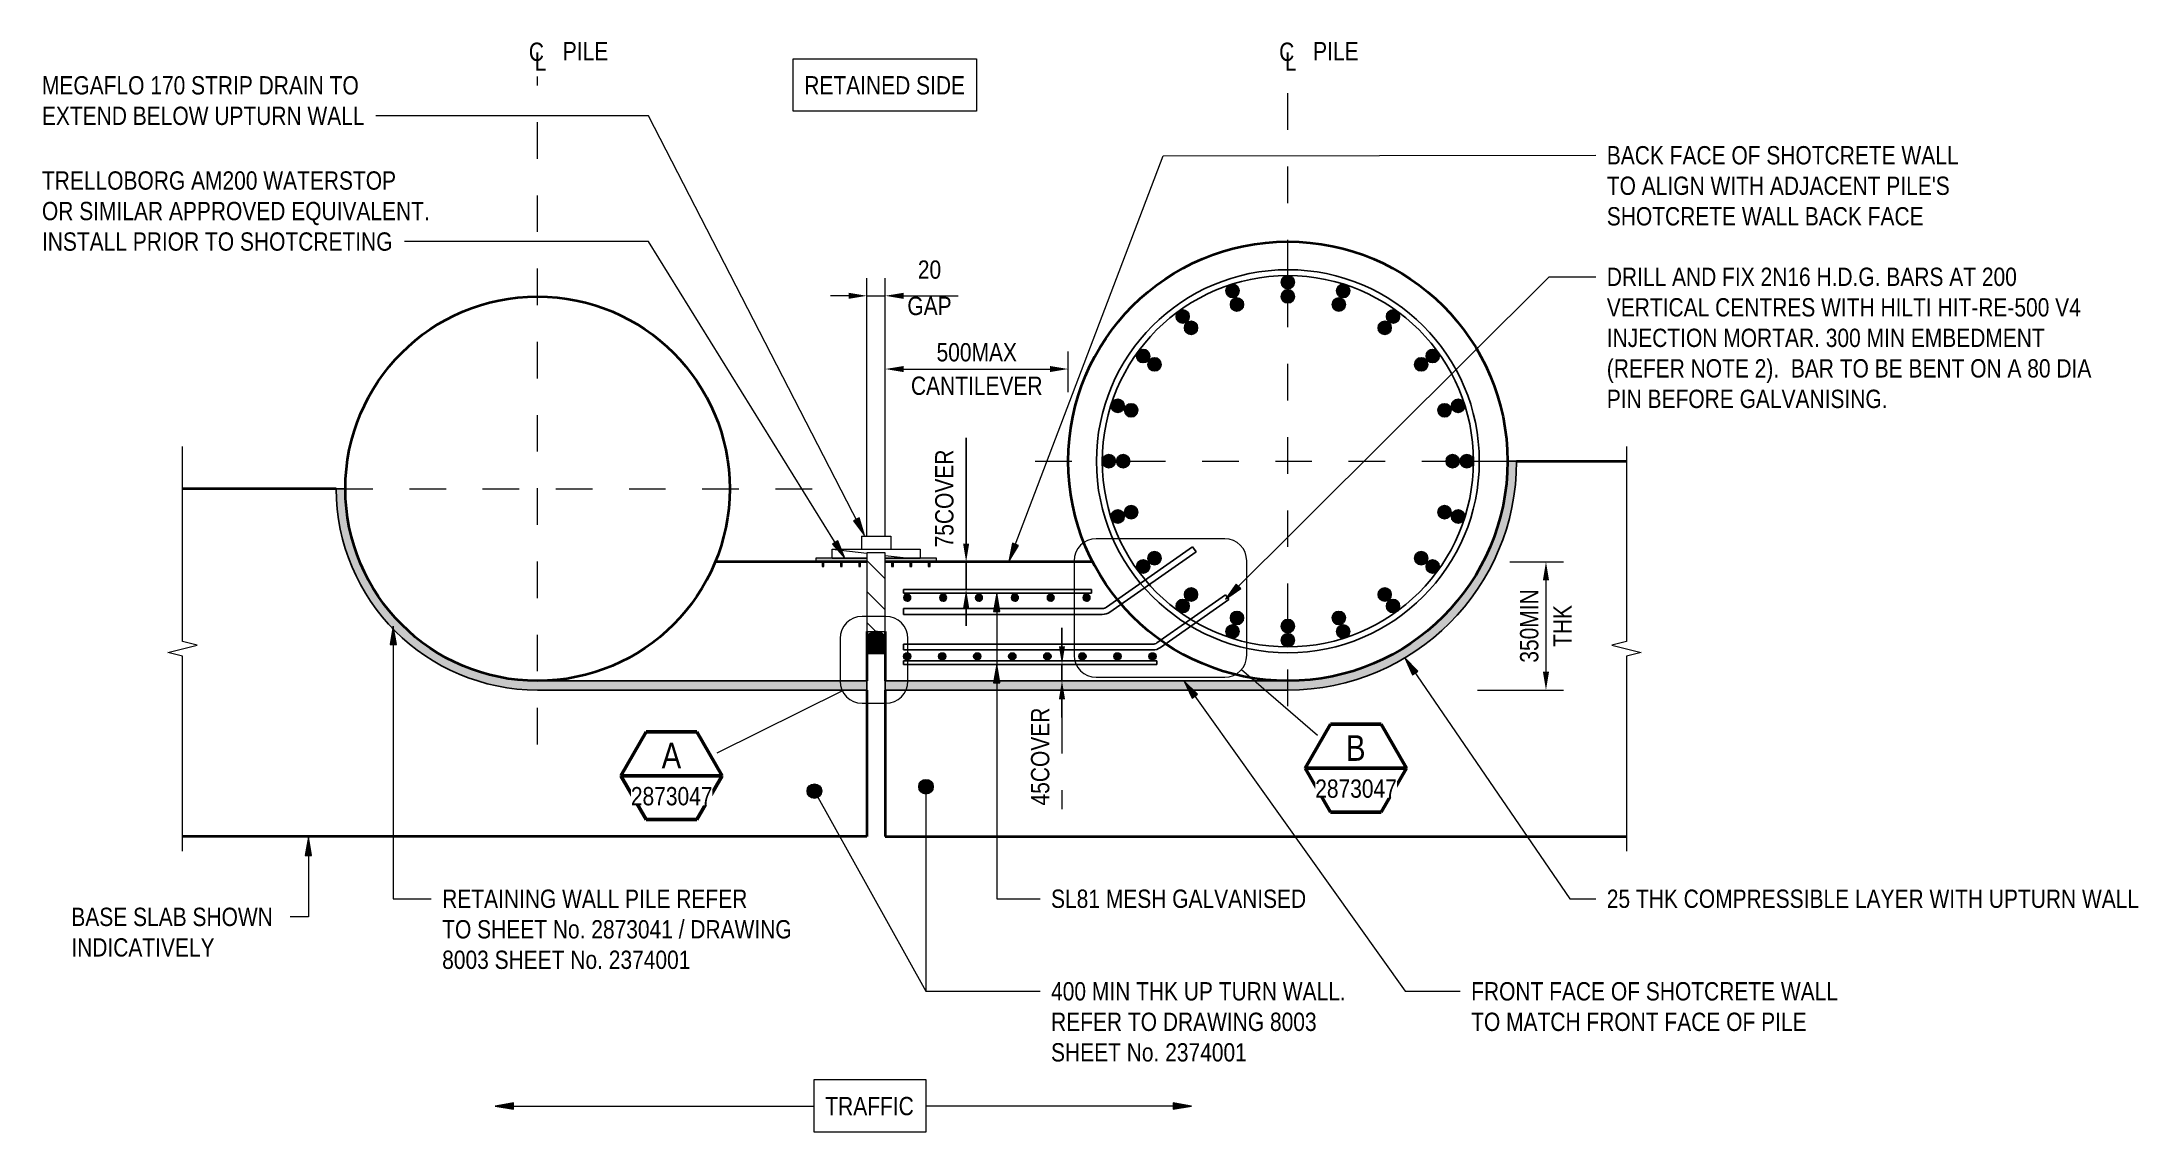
# Model space of a CAD drawing. Header units: metres. Extents: x 0.4 to 22.7, y 0.3 to 4.2.
# Drawn here: x 0.38 to 6.11, y 1.23 to 4.21 of the extents above; entities that cross this region are included whole.
import ezdxf

# ---------------------------------------------------------------- set-up
doc = ezdxf.new("R2010")
doc.units = ezdxf.units.M
doc.linetypes.add('JacobsCenter', pattern=[0.015, 0.009, -0.0015, 0.003, -0.0015])
doc.layers.get('Defpoints').update_dxf_attribs({"color": 41})
for name, color, linetype, lineweight in [('A-ANNO-DIMS', 7, 'Continuous', 9), ('A-ANNO-NOTE', 7, 'Continuous', 9), ('A-ANNO-SYMB', 7, 'Continuous', 9), ('A-DETL', 7, 'Continuous', 13), ('A-DETL-GENF', 7, 'Continuous', 9), ('G-ANNO-TEXT', 7, 'Continuous', 9)]:
    doc.layers.add(name, color=color, linetype=linetype, lineweight=lineweight)
doc.styles.add('Arial Narrow', font='ARIALN.TTF', dxfattribs={"height": 0.07})
doc.styles.add('Arial Narrow_1', font='ARIALN.TTF', dxfattribs={"height": 0.05})
doc.styles.add('Arial Narrow_2', font='ARIALN.TTF', dxfattribs={"height": 0.0025})
doc.dimstyles.new('Dimension_Standard_T__mm_', dxfattribs={"dimscale": 0.3048, "dimtxt": 0.051172, "dimasz": 0.164042, "dimexe": 0.15748, "dimexo": 0.098425, "dimgap": 0.065617, "dimtad": 1, "dimdec": 0, "dimlfac": 1000, "dimzin": 0, "dimdsep": 46, "dimtxsty": 'Arial Narrow_1', "dimsah": 1, "dimcen": 0.09, "dimaunit": 1, "dimadec": 4, "dimazin": 0, "dimtfac": 1, "dimtdec": 4, "dimtix": 1, "dimtmove": 0, "dimatfit": 3, "dimfxl": 1, "dimtvp": 1, "dimtolj": 1, "dimtzin": 0, "dimlwd": 18, "dimlwe": 18, "dimarcsym": 2})
doc.dimstyles.new('Dimension_Standard_T__mm__1', dxfattribs={"dimscale": 0.3048, "dimtxt": 0.051172, "dimasz": 0.164042, "dimexe": 0.15748, "dimexo": 0.098425, "dimgap": 0.065617, "dimtad": 1, "dimdec": 0, "dimlfac": 1000, "dimzin": 0, "dimdsep": 46, "dimtxsty": 'Arial Narrow_1', "dimsah": 1, "dimcen": 0.09, "dimaunit": 1, "dimadec": 4, "dimazin": 0, "dimtfac": 1, "dimtdec": 4, "dimtix": 1, "dimtmove": 2, "dimatfit": 3, "dimfxl": 1, "dimtvp": 1, "dimtolj": 1, "dimtzin": 0, "dimlwd": 18, "dimlwe": 18, "dimarcsym": 2})
doc.dimstyles.new('Dimension_Standard_T_REO', dxfattribs={"dimscale": 0.3048, "dimtxt": 0.051172, "dimasz": 0.164042, "dimexe": 0.19685, "dimexo": 0.0625, "dimgap": 0.065617, "dimtad": 1, "dimdec": 0, "dimlfac": 1000, "dimzin": 0, "dimdsep": 46, "dimtxsty": 'Arial Narrow_1', "dimsah": 1, "dimcen": 0.09, "dimaunit": 1, "dimadec": 4, "dimazin": 0, "dimtfac": 1, "dimtdec": 4, "dimtix": 1, "dimtmove": 2, "dimatfit": 3, "dimfxl": 0.19685, "dimfxlon": 1, "dimtvp": 1, "dimtolj": 1, "dimtzin": 0, "dimlwd": 25, "dimlwe": 25, "dimarcsym": 2})

msp = doc.modelspace()

# ---------------------------------------------------------------- texts
at = {"layer": 'A-ANNO-NOTE', "char_height": 0.05, "attachment_point": 1, "style": 'Arial Narrow_1', "bg_fill": 3, "box_fill_scale": 1, "bg_fill_color": 256, "bg_fill_true_color": 13158600, "bg_fill_transparency": 0}
for insert in [(1.8074603, 4.2081988), (3.8574603, 4.2081988)]:
    msp.add_mtext('PILE', dxfattribs=dict(at, insert=insert))
at = {"layer": 'G-ANNO-TEXT', "char_height": 0.05, "attachment_point": 1, "style": 'Arial Narrow_1', "bg_fill": 3, "box_fill_scale": 1, "bg_fill_color": 256, "bg_fill_transparency": 0}
for s, insert in [('MEGAFLO 170 STRIP DRAIN TO ', (0.3844739, 4.1147789)), ('EXTEND BELOW UPTURN WALL', (0.3844739, 4.0314351)), ('BACK FACE OF SHOTCRETE WALL ', (4.6599329, 3.9237474)), ('TRELLOBORG AM200 WATERSTOP ', (0.3844739, 3.8547204)), ("TO ALIGN WITH ADJACENT PILE'S ", (4.6599329, 3.8404036)), ('OR SIMILAR APPROVED EQUIVALENT. ', (0.3844739, 3.7713767)), ('SHOTCRETE WALL BACK FACE', (4.6599329, 3.7570599)), ('DRILL AND FIX 2N16 H.D.G. BARS AT 200', (4.6599329, 3.5916963)), ('VERTICAL CENTRES WITH HILTI HIT-RE-500 V4 ', (4.6599329, 3.5083525)), ('INJECTION MORTAR. 300 MIN EMBEDMENT', (4.6599329, 3.4250088)), ('(REFER NOTE 2).  BAR TO BE BENT ON A 80 DIA', (4.6599329, 3.341665)), ('SL81 MESH GALVANISED', (3.1414978, 1.8929409)), ('BASE SLAB SHOWN ', (0.4647362, 1.8434689)), ('INDICATIVELY', (0.4647362, 1.7601252)), ('400 MIN THK UP TURN WALL. ', (3.1414978, 1.6401541)), ('REFER TO DRAWING 8003 ', (3.1414978, 1.5568103)), ('SHEET No. 2374001', (3.1414978, 1.4734666))]:
    msp.add_mtext(s, dxfattribs=dict(at, insert=insert))
at = {"layer": 'G-ANNO-TEXT', "char_height": 0.05, "attachment_point": 1, "style": 'Arial Narrow_1', "bg_fill": 3, "box_fill_scale": 1, "bg_fill_color": 256, "bg_fill_true_color": 13158600, "bg_fill_transparency": 0}
for s, insert in [('RETAINING WALL PILE REFER ', (1.4779602, 1.8929409)), ('25 THK COMPRESSIBLE LAYER WITH UPTURN WALL', (4.6599329, 1.8929409)), ('TO SHEET No. 2873041 / DRAWING  ', (1.4779602, 1.8095972)), ('8003 SHEET No. 2374001', (1.4779602, 1.7262534)), ('FRONT FACE OF SHOTCRETE WALL ', (4.289282, 1.6401541)), ('TO MATCH FRONT FACE OF PILE', (4.289282, 1.5568103))]:
    msp.add_mtext(s, dxfattribs=dict(at, insert=insert))

# ---------------------------------------------------------------- blocks, each defined once
blk = doc.blocks.new('S_Det_Reinf_Bar Section_2D - N32-5070897-DRG-2873047 - CANTILEVER SHOTCRETE DETAILS AT MOVEMENT JOINTS')
at = {"layer": 'A-DETL-GENF'}
h = blk.add_hatch(color=256, dxfattribs=at)
h.paths.add_polyline_path([(0.0154, 0.0043), (0.0138, 0.0081), (0.0112, 0.0114), (0.0079, 0.0139), (0.0041, 0.0155), (0.0042, 0.0154), (0.0081, 0.0138), (0.0113, 0.0113), (0.0139, 0.0078), (0.0154, 0.0041)])
h.paths.add_polyline_path([(0, -0.016), (0.0042, -0.0154), (0.008, -0.0138), (0.0114, -0.0112), (0.0139, -0.0079), (0.0155, -0.004), (0.016, 0.0003), (0.0159, -0.0002), (0.0152, -0.0048), (0.0137, -0.0081), (0.0112, -0.0114), (0.0079, -0.0139), (0.0041, -0.0155), (0, -0.016)])
blk = doc.blocks.new('S_Det_Reinf_Bar Section_2D - N32-V1-DRG-2873047 - CANTILEVER SHOTCRETE DETAILS AT MOVEMENT JOINTS')
at = {"layer": 'A-DETL-GENF'}
h = blk.add_hatch(color=256, dxfattribs=at)
h.paths.add_polyline_path([(0, -0.016), (0.0043, -0.0154), (0.0081, -0.0137), (0.0114, -0.0113), (0.014, -0.0078), (0.0155, -0.0039), (0.016, 0.0002), (0.0155, 0.0041), (0.0138, 0.0081), (0.0112, 0.0114), (0.008, 0.0139), (0.0041, 0.0155), (0, 0.016), (-0.0042, 0.0154), (-0.008, 0.0138), (-0.0113, 0.0113), (-0.0139, 0.0079), (-0.0155, 0.0041), (-0.016, -0.0003), (-0.0152, -0.0048), (-0.0138, -0.0081), (-0.0112, -0.0114), (-0.0079, -0.0139), (-0.0041, -0.0155)])
h.paths.add_polyline_path([(-0.0155, 0), (-0.0155, 0), (-0.0155, 0.0012)])
at = {"layer": 'A-DETL-GENF', "lineweight": 18}
for start, end in [(360, 180), (180, 360)]:
    blk.add_arc((0, 0), 0.016, start, end, dxfattribs=at)
blk = doc.blocks.new('S_Det_Reinf_Bar Section_2D - N32-V2-DRG-2873047 - CANTILEVER SHOTCRETE DETAILS AT MOVEMENT JOINTS')
at = {"layer": 'A-DETL-GENF'}
blk.add_hatch(color=256, dxfattribs=at).paths.add_polyline_path([(0, -0.016), (0.0041, -0.0155), (0.008, -0.0139), (0.0113, -0.0113), (0.0139, -0.008), (0.0155, -0.0041), (0.016, 0), (0.0155, 0.0041), (0.0139, 0.008), (0.0113, 0.0113), (0.008, 0.0139), (0.0041, 0.0155), (0, 0.016), (-0.0041, 0.0155), (-0.008, 0.0139), (-0.0113, 0.0113), (-0.0139, 0.008), (-0.0155, 0.0041), (-0.016, 0), (-0.0155, -0.0041), (-0.0139, -0.008), (-0.0113, -0.0113), (-0.008, -0.0139), (-0.0041, -0.0155)])
at = {"layer": 'A-DETL-GENF', "lineweight": 18}
for start, end in [(360, 180), (180, 360)]:
    blk.add_arc((0, 0), 0.016, start, end, dxfattribs=at)
blk = doc.blocks.new('S_Det_Reinf_Bar Section_2D - N32-V3-DRG-2873047 - CANTILEVER SHOTCRETE DETAILS AT MOVEMENT JOINTS')
at = {"layer": 'A-DETL-GENF'}
blk.add_hatch(color=256, dxfattribs=at).paths.add_polyline_path([(0.0041, -0.0155), (0.008, -0.0138), (0.0114, -0.0112), (0.0139, -0.0079), (0.0155, -0.004), (0.0159, 0.0007), (0.0153, 0.0045), (0.0138, 0.0081), (0.0112, 0.0114), (0.0079, 0.0139), (0.0041, 0.0155), (0.0042, 0.0154), (0.0081, 0.0138), (0.0113, 0.0112), (0.014, 0.0076), (0.0154, 0.0041), (0.0159, -0.0002), (0.0154, -0.0042), (0.0137, -0.0081), (0.0112, -0.0114), (0.0078, -0.0139), (0.0041, -0.0155), (0.0041, -0.0155)])
blk = doc.blocks.new('S_Det_Reinf_Bar Section_2D - N32-V4-DRG-2873047 - CANTILEVER SHOTCRETE DETAILS AT MOVEMENT JOINTS')
at = {"layer": 'A-DETL-GENF'}
blk.add_hatch(color=256, dxfattribs=at).paths.add_polyline_path([(0.0041, -0.0155), (0.0081, -0.0137), (0.0114, -0.0113), (0.014, -0.0078), (0.0155, -0.0041), (0.0159, 0.0007), (0.0155, 0.0041), (0.0138, 0.0081), (0.0112, 0.0114), (0.008, 0.0139), (0.0041, 0.0155), (0, 0.016), (-0.0043, 0.0154), (-0.008, 0.0138), (-0.0113, 0.0113), (-0.0139, 0.0079), (-0.0155, 0.0041), (-0.016, -0.0001), (-0.0153, -0.0045), (-0.0138, -0.0081), (-0.0112, -0.0114), (-0.0079, -0.0139), (-0.0041, -0.0155), (0.0001, -0.016), (0.0024, -0.0157)])
at = {"layer": 'A-DETL-GENF', "lineweight": 18}
for start, end in [(360, 180), (180, 360)]:
    blk.add_arc((0, 0), 0.016, start, end, dxfattribs=at)
blk = doc.blocks.new('S_Det_Reinf_Bar Section_2D - N32-V5-DRG-2873047 - CANTILEVER SHOTCRETE DETAILS AT MOVEMENT JOINTS')
at = {"layer": 'A-DETL-GENF'}
blk.add_hatch(color=256, dxfattribs=at).paths.add_polyline_path([(0, -0.016), (0, -0.016), (0.0042, -0.0154), (0.008, -0.0138), (0.0114, -0.0112), (0.0139, -0.0079), (0.0155, -0.004), (0.016, 0.0001), (0.0154, 0.0043), (0.0138, 0.0081), (0.0112, 0.0114), (0.0079, 0.0139), (0.0041, 0.0155), (0.0042, 0.0154), (0.0081, 0.0138), (0.0113, 0.0113), (0.0139, 0.0078), (0.0154, 0.0041), (0.0159, -0.0002), (0.0154, -0.0042), (0.0137, -0.0081), (0.0112, -0.0114), (0.0079, -0.0139), (0.0041, -0.0155), (0, -0.016)])
blk = doc.blocks.new('S_Det_Reinf_Bar Section_2D - N32-V6-DRG-2873047 - CANTILEVER SHOTCRETE DETAILS AT MOVEMENT JOINTS')
at = {"layer": 'A-DETL-GENF'}
blk.add_hatch(color=256, dxfattribs=at).paths.add_polyline_path([(-0.0041, -0.0155), (0.0001, -0.016), (0.0043, -0.0154), (0.0081, -0.0137), (0.0114, -0.0112), (0.014, -0.0076), (0.0155, -0.0041), (0.016, 0.0002), (0.0155, 0.0041), (0.0138, 0.0081), (0.0112, 0.0114), (0.008, 0.0139), (0.0041, 0.0155), (0, 0.016), (-0.0042, 0.0154), (-0.008, 0.0138), (-0.0113, 0.0113), (-0.0139, 0.0079), (-0.0155, 0.004), (-0.016, -0.0001), (-0.0154, -0.0043), (-0.0138, -0.0081), (-0.0107, -0.0118), (-0.0079, -0.0139), (-0.0042, -0.0154)])
at = {"layer": 'A-DETL-GENF', "lineweight": 18}
for start, end in [(360, 180), (180, 360)]:
    blk.add_arc((0, 0), 0.016, start, end, dxfattribs=at)
blk = doc.blocks.new('S_Det_Reinf_Bar Section_2D - N32-V7-DRG-2873047 - CANTILEVER SHOTCRETE DETAILS AT MOVEMENT JOINTS')
at = {"layer": 'A-DETL-GENF'}
blk.add_hatch(color=256, dxfattribs=at).paths.add_polyline_path([(0, -0.016), (0.0007, -0.0159), (0.0042, -0.0154), (0.008, -0.0138), (0.0114, -0.0112), (0.0142, -0.0072), (0.0156, -0.0034), (0.016, 0.0001), (0.0151, 0.0049), (0.0138, 0.0081), (0.0112, 0.0114), (0.0075, 0.0141), (0.0034, 0.0155), (0.0042, 0.0154), (0.0081, 0.0138), (0.0113, 0.0113), (0.0139, 0.0078), (0.0154, 0.0041), (0.0159, -0.0002), (0.0154, -0.0043), (0.0137, -0.0081), (0.0112, -0.0114), (0.0079, -0.0139), (0.0041, -0.0155), (0, -0.016)])
blk = doc.blocks.new('S_Det_Reinf_Bar Section_2D - N32-V8-DRG-2873047 - CANTILEVER SHOTCRETE DETAILS AT MOVEMENT JOINTS')
at = {"layer": 'A-DETL-GENF'}
blk.add_hatch(color=256, dxfattribs=at).paths.add_polyline_path([(-0.008, -0.0139), (-0.0034, -0.0155), (0.0007, -0.0159), (0.0043, -0.0154), (0.0081, -0.0137), (0.0114, -0.0113), (0.0142, -0.0072), (0.0155, -0.0035), (0.016, 0.0002), (0.0152, 0.0049), (0.0138, 0.0081), (0.0112, 0.0114), (0.008, 0.0139), (0.0035, 0.0155), (-0.0009, 0.0159), (-0.0042, 0.0154), (-0.008, 0.0138), (-0.0113, 0.0113), (-0.0142, 0.0072), (-0.0155, 0.0041), (-0.016, -0.0001), (-0.0151, -0.0049), (-0.0138, -0.0081), (-0.0112, -0.0114), (-0.008, -0.0138)])
at = {"layer": 'A-DETL-GENF', "lineweight": 18}
for start, end in [(360, 180), (180, 360)]:
    blk.add_arc((0, 0), 0.016, start, end, dxfattribs=at)
blk = doc.blocks.new('S_Det_Reinf_Bar Section_2D - N32-V9-DRG-2873047 - CANTILEVER SHOTCRETE DETAILS AT MOVEMENT JOINTS')
at = {"layer": 'A-DETL-GENF'}
blk.add_hatch(color=256, dxfattribs=at).paths.add_polyline_path([(0, -0.016), (0, -0.016), (0.0042, -0.0154), (0.0086, -0.0134), (0.0114, -0.0112), (0.0139, -0.0079), (0.0155, -0.004), (0.016, 0.0001), (0.0151, 0.0049), (0.0138, 0.0081), (0.0112, 0.0114), (0.0079, 0.0139), (0.0041, 0.0155), (0.0042, 0.0154), (0.0081, 0.0138), (0.0113, 0.0113), (0.0139, 0.0078), (0.0154, 0.0041), (0.0159, -0.0007), (0.0151, -0.0049), (0.0137, -0.0081), (0.0106, -0.0118), (0.0072, -0.0142), (0.0035, -0.0155), (0, -0.016)])
blk = doc.blocks.new('S_Det_Reinf_Bar Section_2D - N32-V10-DRG-2873047 - CANTILEVER SHOTCRETE DETAILS AT MOVEMENT JOINTS')
at = {"layer": 'A-DETL-GENF'}
blk.add_hatch(color=256, dxfattribs=at).paths.add_polyline_path([(-0.0139, -0.008), (-0.0113, -0.0113), (-0.0078, -0.014), (-0.0041, -0.0155), (0, -0.016), (0.0041, -0.0155), (0.008, -0.0139), (0.0113, -0.0113), (0.014, -0.0076), (0.0155, -0.0041), (0.0159, 0.0008), (0.0155, 0.0041), (0.0139, 0.008), (0.0113, 0.0113), (0.008, 0.0139), (0.0041, 0.0155), (-0.0006, 0.0159), (-0.0041, 0.0155), (-0.008, 0.0139), (-0.0113, 0.0113), (-0.0139, 0.008), (-0.0155, 0.0041), (-0.016, 0), (-0.0155, -0.0041)])
at = {"layer": 'A-DETL-GENF', "lineweight": 18}
for start, end in [(360, 180), (180, 360)]:
    blk.add_arc((0, 0), 0.016, start, end, dxfattribs=at)
blk = doc.blocks.new('S_Det_Reinf_Bar Section_2D - N32-V11-DRG-2873047 - CANTILEVER SHOTCRETE DETAILS AT MOVEMENT JOINTS')
at = {"layer": 'A-DETL-GENF'}
h = blk.add_hatch(color=256, dxfattribs=at)
h.paths.add_polyline_path([(0.0154, 0.0043), (0.0138, 0.0081), (0.0112, 0.0114), (0.0079, 0.0139), (0.0041, 0.0155), (0.0042, 0.0154), (0.0081, 0.0138), (0.0113, 0.0113), (0.0139, 0.0078), (0.0154, 0.0041)])
h.paths.add_polyline_path([(0, -0.016), (0, -0.016), (0.0042, -0.0154), (0.008, -0.0138), (0.0114, -0.0112), (0.0139, -0.0079), (0.0155, -0.004), (0.016, 0.0003), (0.0159, -0.0002), (0.0154, -0.0042), (0.0137, -0.0081), (0.0112, -0.0114), (0.0079, -0.0139), (0.0041, -0.0155), (0, -0.016)])
blk = doc.blocks.new('S_Det_Reinf_Bar Section_2D - N32-V12-DRG-2873047 - CANTILEVER SHOTCRETE DETAILS AT MOVEMENT JOINTS')
at = {"layer": 'A-DETL-GENF'}
blk.add_hatch(color=256, dxfattribs=at).paths.add_polyline_path([(-0.016, 0), (-0.0154, -0.0043), (-0.0138, -0.0081), (-0.0112, -0.0114), (-0.0072, -0.0142), (-0.0041, -0.0155), (0.0001, -0.016), (0.0043, -0.0154), (0.0081, -0.0137), (0.0114, -0.0113), (0.014, -0.0078), (0.0155, -0.0039), (0.016, 0.0002), (0.0155, 0.0041), (0.0138, 0.0081), (0.0112, 0.0114), (0.008, 0.0139), (0.0041, 0.0155), (0, 0.016), (-0.0042, 0.0154), (-0.008, 0.0138), (-0.0113, 0.0113), (-0.0139, 0.0079), (-0.0155, 0.0041), (-0.016, 0.0003)])
at = {"layer": 'A-DETL-GENF', "lineweight": 18}
for start, end in [(360, 180), (180, 360)]:
    blk.add_arc((0, 0), 0.016, start, end, dxfattribs=at)
blk = doc.blocks.new('S_Det_Reinf_Bar Section_2D - N32-V13-DRG-2873047 - CANTILEVER SHOTCRETE DETAILS AT MOVEMENT JOINTS')
at = {"layer": 'A-DETL-GENF'}
blk.add_hatch(color=256, dxfattribs=at).paths.add_polyline_path([(0, 0.016), (0.0042, 0.0154), (0.0081, 0.0138), (0.0113, 0.0113), (0.0139, 0.0078), (0.0154, 0.0041), (0.0159, -0.0002), (0.0154, -0.0042), (0.0137, -0.0081), (0.0112, -0.0114), (0.0079, -0.0139), (0.0041, -0.0155), (0.0042, -0.0154), (0.008, -0.0138), (0.0114, -0.0112), (0.0139, -0.0079), (0.0155, -0.004), (0.016, 0.0001), (0.0154, 0.0043), (0.0138, 0.0081), (0.0112, 0.0114), (0.0079, 0.0139), (0.0041, 0.0155), (0, 0.016)])
at = {"layer": 'A-DETL-GENF', "lineweight": 18}
blk.add_arc((0, 0), 0.016, 59.62304, 60, dxfattribs=at)
blk = doc.blocks.new('S_Det_Reinf_Bar Section_2D - N32-V14-DRG-2873047 - CANTILEVER SHOTCRETE DETAILS AT MOVEMENT JOINTS')
at = {"layer": 'A-DETL-GENF'}
blk.add_hatch(color=256, dxfattribs=at).paths.add_polyline_path([(0, 0.016), (0.0042, 0.0154), (0.0081, 0.0138), (0.0113, 0.0113), (0.0139, 0.0078), (0.0154, 0.0041), (0.0159, -0.0002), (0.0154, -0.0043), (0.0137, -0.0081), (0.0112, -0.0114), (0.0079, -0.0139), (0.0041, -0.0155), (0.0042, -0.0154), (0.008, -0.0138), (0.0114, -0.0112), (0.0142, -0.0072), (0.0156, -0.0034), (0.016, 0.0001), (0.0151, 0.0049), (0.0138, 0.0081), (0.0112, 0.0114), (0.0075, 0.0141), (0.0034, 0.0155), (0, 0.016)])
blk = doc.blocks.new('S_Det_Reinf_Bar Section_2D - N32-V15-DRG-2873047 - CANTILEVER SHOTCRETE DETAILS AT MOVEMENT JOINTS')
at = {"layer": 'A-DETL-GENF'}
blk.add_hatch(color=256, dxfattribs=at).paths.add_polyline_path([(-0.0139, 0.008), (-0.0155, 0.0041), (-0.016, -0.0001), (-0.0151, -0.0049), (-0.0138, -0.0081), (-0.0112, -0.0114), (-0.0079, -0.0139), (-0.0034, -0.0155), (0.0008, -0.0159), (0.0043, -0.0154), (0.0081, -0.0137), (0.0114, -0.0113), (0.0142, -0.0072), (0.0155, -0.0035), (0.016, 0.0002), (0.0152, 0.0049), (0.0138, 0.0081), (0.0112, 0.0114), (0.008, 0.0139), (0.0035, 0.0155), (-0.0009, 0.0159), (-0.0042, 0.0154), (-0.008, 0.0138), (-0.0113, 0.0113), (-0.0132, 0.0088)])
at = {"layer": 'A-DETL-GENF', "lineweight": 18}
for start, end in [(360, 180), (180, 360)]:
    blk.add_arc((0, 0), 0.016, start, end, dxfattribs=at)
blk = doc.blocks.new('S_Det_Reinf_Bar Section_2D - N32-V16-DRG-2873047 - CANTILEVER SHOTCRETE DETAILS AT MOVEMENT JOINTS')
at = {"layer": 'A-DETL-GENF'}
blk.add_hatch(color=256, dxfattribs=at).paths.add_polyline_path([(-0.0139, 0.008), (-0.0155, 0.0041), (-0.016, 0), (-0.0155, -0.0041), (-0.0139, -0.008), (-0.0113, -0.0113), (-0.008, -0.0139), (-0.0035, -0.0155), (0.0007, -0.0159), (0.0041, -0.0155), (0.008, -0.0139), (0.0113, -0.0113), (0.0142, -0.0072), (0.0155, -0.0035), (0.016, 0), (0.0152, 0.0049), (0.0139, 0.008), (0.0113, 0.0113), (0.008, 0.0139), (0.0035, 0.0155), (0, 0.016), (-0.0041, 0.0155), (-0.008, 0.0139), (-0.0113, 0.0113)])
at = {"layer": 'A-DETL-GENF', "lineweight": 18}
for start, end in [(360, 180), (180, 360)]:
    blk.add_arc((0, 0), 0.016, start, end, dxfattribs=at)
blk = doc.blocks.new('S_Det_Reinf_Bar Section_2D - N32-V17-DRG-2873047 - CANTILEVER SHOTCRETE DETAILS AT MOVEMENT JOINTS')
at = {"layer": 'A-DETL-GENF'}
blk.add_hatch(color=256, dxfattribs=at).paths.add_polyline_path([(0, 0.016), (0.0042, 0.0154), (0.0081, 0.0138), (0.0113, 0.0113), (0.014, 0.0077), (0.0154, 0.0041), (0.0159, -0.0007), (0.0151, -0.0049), (0.0137, -0.0081), (0.0106, -0.0118), (0.0072, -0.0142), (0.0041, -0.0155), (0.0042, -0.0154), (0.0086, -0.0134), (0.0114, -0.0112), (0.0139, -0.0079), (0.0155, -0.004), (0.016, 0.0001), (0.0154, 0.0043), (0.0138, 0.0081), (0.0112, 0.0114), (0.0079, 0.0139), (0.0041, 0.0155), (0, 0.016)])
at = {"layer": 'A-DETL-GENF', "lineweight": 18}
blk.add_arc((0, 0), 0.016, 344.78331, 345, dxfattribs=at)
blk = doc.blocks.new('S_Det_Reinf_Bar Section_2D - N32-V18-DRG-2873047 - CANTILEVER SHOTCRETE DETAILS AT MOVEMENT JOINTS')
at = {"layer": 'A-DETL-GENF'}
h = blk.add_hatch(color=256, dxfattribs=at)
h.paths.add_polyline_path([(0, 0.016), (0, 0.016), (0.0042, 0.0154), (0.0081, 0.0138), (0.0113, 0.0113), (0.0139, 0.0078), (0.0138, 0.0081), (0.0112, 0.0114), (0.0079, 0.0139), (0.0041, 0.0155)])
h.paths.add_polyline_path([(0.0154, 0.0043), (0.0159, -0.0002), (0.0154, -0.0042), (0.0137, -0.0081), (0.0112, -0.0114), (0.0079, -0.0139), (0.0041, -0.0155), (0.0042, -0.0154), (0.0082, -0.0137), (0.0114, -0.0112), (0.0139, -0.0079), (0.0155, -0.004), (0.016, 0.0003), (0.0154, 0.0042)])
at = {"layer": 'A-DETL-GENF', "lineweight": 18}
blk.add_arc((0, 0), 0.016, 300, 301.04845, dxfattribs=at)
blk = doc.blocks.new('S_Det_Reinf_Bar Section_2D - N32-V19-DRG-2873047 - CANTILEVER SHOTCRETE DETAILS AT MOVEMENT JOINTS')
at = {"layer": 'A-DETL-GENF'}
blk.add_hatch(color=256, dxfattribs=at).paths.add_polyline_path([(0, 0.016), (-0.0042, 0.0154), (-0.008, 0.0138), (-0.0113, 0.0113), (-0.0139, 0.0079), (-0.0155, 0.0041), (-0.016, -0.0003), (-0.0154, -0.0043), (-0.0138, -0.0081), (-0.0112, -0.0114), (-0.0079, -0.0139), (-0.0041, -0.0155), (0.0001, -0.016), (0.0043, -0.0154), (0.0082, -0.0137), (0.0114, -0.0113), (0.014, -0.0078), (0.0155, -0.0039), (0.016, 0.0002), (0.0155, 0.0041), (0.0138, 0.0081), (0.0112, 0.0114), (0.008, 0.0139), (0.0041, 0.0155), (0, 0.016)])
at = {"layer": 'A-DETL-GENF', "lineweight": 18}
for start, end in [(360, 180), (180, 360)]:
    blk.add_arc((0, 0), 0.016, start, end, dxfattribs=at)
blk = doc.blocks.new('S_Det_Reinf_Bar Section_2D - N32-V20-DRG-2873047 - CANTILEVER SHOTCRETE DETAILS AT MOVEMENT JOINTS')
at = {"layer": 'A-DETL-GENF'}
blk.add_hatch(color=256, dxfattribs=at).paths.add_polyline_path([(0.0041, 0.0155), (0.0042, 0.0154), (0.0081, 0.0138), (0.0113, 0.0113), (0.0139, 0.0078), (0.0154, 0.0041), (0.0159, -0.0002), (0.0154, -0.0042), (0.0137, -0.0081), (0.0112, -0.0114), (0.0079, -0.0139), (0.0041, -0.0155), (0.0045, -0.0153), (0.008, -0.0138), (0.0114, -0.0112), (0.0139, -0.0079), (0.0155, -0.004), (0.016, 0.0001), (0.0154, 0.0043), (0.0138, 0.0081), (0.0112, 0.0114), (0.0079, 0.0139), (0.0042, 0.0154)])
blk = doc.blocks.new('S_Det_Reinf_Bar Section_2D - N32-V21-DRG-2873047 - CANTILEVER SHOTCRETE DETAILS AT MOVEMENT JOINTS')
at = {"layer": 'A-DETL-GENF'}
blk.add_hatch(color=256, dxfattribs=at).paths.add_polyline_path([(0.008, 0.0139), (0.0034, 0.0155), (0.0042, 0.0154), (0.0081, 0.0138), (0.0113, 0.0113), (0.0139, 0.0078), (0.0154, 0.0041), (0.0159, -0.0002), (0.0154, -0.0043), (0.0137, -0.0081), (0.0112, -0.0114), (0.0079, -0.0139), (0.0041, -0.0155), (0.0042, -0.0154), (0.008, -0.0138), (0.0114, -0.0112), (0.0142, -0.0072), (0.0156, -0.0034), (0.016, 0.0001), (0.0151, 0.0049), (0.0138, 0.0081), (0.0112, 0.0114), (0.008, 0.0138)])
at = {"layer": 'A-DETL-GENF', "lineweight": 18}
blk.add_arc((0, 0), 0.016, 360, 0.4086, dxfattribs=at)
blk = doc.blocks.new('S_Det_Reinf_Bar Section_2D - N32-V22-DRG-2873047 - CANTILEVER SHOTCRETE DETAILS AT MOVEMENT JOINTS')
at = {"layer": 'A-DETL-GENF'}
blk.add_hatch(color=256, dxfattribs=at).paths.add_polyline_path([(0.0139, 0.008), (0.0112, 0.0114), (0.0079, 0.0139), (0.0041, 0.0155), (0.0042, 0.0154), (0.0085, 0.0135), (0.0113, 0.0113), (0.0139, 0.0078), (0.0155, 0.0035), (0.0159, -0.0007), (0.0151, -0.0049), (0.0137, -0.0081), (0.0106, -0.0118), (0.0072, -0.0142), (0.0035, -0.0155), (0.0042, -0.0154), (0.0086, -0.0134), (0.0114, -0.0112), (0.0139, -0.0079), (0.0155, -0.004), (0.016, 0.0001), (0.0154, 0.0043), (0.0139, 0.008)])
blk = doc.blocks.new('S_Det_Reinf_Bar Section_2D - N32-V23-DRG-2873047 - CANTILEVER SHOTCRETE DETAILS AT MOVEMENT JOINTS')
at = {"layer": 'A-DETL-GENF'}
blk.add_hatch(color=256, dxfattribs=at).paths.add_polyline_path([(0.0139, 0.008), (0.0113, 0.0113), (0.008, 0.0139), (0.0041, 0.0155), (0, 0.016), (-0.0041, 0.0155), (-0.008, 0.0139), (-0.0113, 0.0113), (-0.0139, 0.008), (-0.0155, 0.0041), (-0.016, 0), (-0.0155, -0.0041), (-0.0139, -0.008), (-0.0113, -0.0113), (-0.008, -0.0139), (-0.0041, -0.0155), (0, -0.016), (0.0041, -0.0155), (0.008, -0.0139), (0.0113, -0.0113), (0.0139, -0.008), (0.0155, -0.0041), (0.0159, 0.0008), (0.0155, 0.0041)])
at = {"layer": 'A-DETL-GENF', "lineweight": 18}
for start, end in [(360, 180), (180, 360)]:
    blk.add_arc((0, 0), 0.016, start, end, dxfattribs=at)
blk = doc.blocks.new('S_Det_Reinf_Bar Section_2D - N32-V24-DRG-2873047 - CANTILEVER SHOTCRETE DETAILS AT MOVEMENT JOINTS')
at = {"layer": 'A-DETL-GENF'}
blk.add_hatch(color=256, dxfattribs=at).paths.add_polyline_path([(0.0155, 0.0041), (0.0138, 0.0081), (0.0112, 0.0114), (0.0079, 0.0139), (0.0041, 0.0155), (0.0042, 0.0154), (0.0081, 0.0138), (0.0113, 0.0113), (0.014, 0.0076), (0.0154, 0.0041), (0.0159, -0.0002), (0.0154, -0.0042), (0.0137, -0.0081), (0.0112, -0.0114), (0.0078, -0.0139), (0.0041, -0.0155), (0.0043, -0.0154), (0.008, -0.0138), (0.0114, -0.0112), (0.0139, -0.0079), (0.0155, -0.004), (0.016, 0.0001), (0.0155, 0.004)])
blk = doc.blocks.new('S_Det_Reinf_Bar Section_2D - N32-V25-DRG-2873047 - CANTILEVER SHOTCRETE DETAILS AT MOVEMENT JOINTS')
at = {"layer": 'A-DETL-GENF'}
blk.add_hatch(color=256, dxfattribs=at).paths.add_polyline_path([(0.016, 0), (0.016, 0.0003), (0.0154, 0.0043), (0.0138, 0.0081), (0.0112, 0.0114), (0.0072, 0.0142), (0.0041, 0.0155), (0.0042, 0.0154), (0.0081, 0.0138), (0.0113, 0.0113), (0.0139, 0.0078), (0.0155, 0.0039), (0.0159, -0.0002), (0.0154, -0.0042), (0.0137, -0.0081), (0.0112, -0.0114), (0.0072, -0.0142), (0.0041, -0.0155), (0.0042, -0.0154), (0.008, -0.0138), (0.0114, -0.0112), (0.0139, -0.0079), (0.0155, -0.004), (0.016, -0.0001)])
blk = doc.blocks.new('S_Det_Reinf_Bar Section_2D - N32-V26-DRG-2873047 - CANTILEVER SHOTCRETE DETAILS AT MOVEMENT JOINTS')
at = {"layer": 'A-DETL-GENF'}
h = blk.add_hatch(color=256, dxfattribs=at)
h.paths.add_polyline_path([(0.016, 0), (0.0155, 0.0041), (0.0138, 0.0081), (0.0112, 0.0114), (0.0073, 0.0142), (0.0041, 0.0155), (0, 0.016), (-0.0042, 0.0154), (-0.008, 0.0138), (-0.0113, 0.0113), (-0.0139, 0.0079), (-0.0155, 0.0041), (-0.016, -0.0003), (-0.0154, -0.0043), (-0.0138, -0.0081), (-0.0112, -0.0114), (-0.0079, -0.0139), (-0.0041, -0.0155), (0.0001, -0.016), (0.0043, -0.0154), (0.0081, -0.0137), (0.0114, -0.0113), (0.014, -0.0078), (0.0155, -0.0039), (0.016, 0)])
h.paths.add_polyline_path([(-0.0155, 0), (-0.0155, 0), (-0.0155, 0.0012)])
at = {"layer": 'A-DETL-GENF', "lineweight": 18}
for start, end in [(360, 180), (180, 360)]:
    blk.add_arc((0, 0), 0.016, start, end, dxfattribs=at)
blk = doc.blocks.new('S_Det_Reinf_Bar Section_2D - N32-V27-DRG-2873047 - CANTILEVER SHOTCRETE DETAILS AT MOVEMENT JOINTS')
at = {"layer": 'A-DETL-GENF'}
h = blk.add_hatch(color=256, dxfattribs=at)
h.paths.add_polyline_path([(0.016, 0), (0.0155, 0.0041), (0.0139, 0.008), (0.0113, 0.0113), (0.0113, 0.0113), (0.0072, 0.0142), (0.0041, 0.0155), (0, 0.016), (-0.0041, 0.0155), (-0.008, 0.0139), (-0.0113, 0.0113), (-0.0139, 0.008), (-0.0155, 0.0041), (-0.016, 0), (-0.0155, -0.0041), (-0.0139, -0.008), (-0.0113, -0.0113), (-0.008, -0.0139), (-0.0041, -0.0155), (0, -0.016), (0.0041, -0.0155), (0.008, -0.0139), (0.0113, -0.0113), (0.0139, -0.008), (0.0155, -0.0041), (0.0157, -0.0021)])
h.paths.add_polyline_path([(0, 0.0113), (0, 0.0113), (0, 0.0139)])
at = {"layer": 'A-DETL-GENF', "lineweight": 18}
for start, end in [(360, 180), (180, 360)]:
    blk.add_arc((0, 0), 0.016, start, end, dxfattribs=at)
blk = doc.blocks.new('S_Det_Reinf_Bar Section_2D - N32-V28-DRG-2873047 - CANTILEVER SHOTCRETE DETAILS AT MOVEMENT JOINTS')
at = {"layer": 'A-DETL-GENF'}
blk.add_hatch(color=256, dxfattribs=at).paths.add_polyline_path([(0.0155, -0.0041), (0.016, 0.0001), (0.0154, 0.0043), (0.0138, 0.0081), (0.0112, 0.0114), (0.0079, 0.0139), (0.0041, 0.0155), (0.0042, 0.0154), (0.0081, 0.0138), (0.0113, 0.0113), (0.0139, 0.0078), (0.0154, 0.0041), (0.0159, -0.0002), (0.0154, -0.0042), (0.0137, -0.0081), (0.0112, -0.0114), (0.0079, -0.0139), (0.0041, -0.0155), (0.0042, -0.0154), (0.008, -0.0138), (0.0114, -0.0112), (0.0139, -0.0079), (0.0155, -0.0041)])
blk = doc.blocks.new('S_Det_Reinf_Bar Section_2D - N32-V29-DRG-2873047 - CANTILEVER SHOTCRETE DETAILS AT MOVEMENT JOINTS')
at = {"layer": 'A-DETL-GENF'}
blk.add_hatch(color=256, dxfattribs=at).paths.add_polyline_path([(0.0155, -0.0041), (0.016, 0.0002), (0.0155, 0.0041), (0.0138, 0.0081), (0.0112, 0.0114), (0.008, 0.0139), (0.0041, 0.0155), (-0.0006, 0.0159), (-0.0042, 0.0154), (-0.008, 0.0138), (-0.0113, 0.0113), (-0.0139, 0.0079), (-0.0155, 0.004), (-0.016, -0.0001), (-0.0154, -0.0043), (-0.0138, -0.0081), (-0.0112, -0.0114), (-0.0079, -0.0139), (-0.0041, -0.0155), (0.0001, -0.016), (0.0043, -0.0154), (0.0081, -0.0137), (0.0114, -0.0112), (0.014, -0.0078), (0.0154, -0.0042)])
at = {"layer": 'A-DETL-GENF', "lineweight": 18}
for start, end in [(360, 180), (180, 360)]:
    blk.add_arc((0, 0), 0.016, start, end, dxfattribs=at)
blk = doc.blocks.new('S_Det_Reinf_Bar Section_2D - N32-V30-DRG-2873047 - CANTILEVER SHOTCRETE DETAILS AT MOVEMENT JOINTS')
at = {"layer": 'A-DETL-GENF'}
blk.add_hatch(color=256, dxfattribs=at).paths.add_polyline_path([(0.0139, -0.008), (0.0156, -0.0034), (0.016, 0.0001), (0.0151, 0.0049), (0.0138, 0.0081), (0.0112, 0.0114), (0.0075, 0.0141), (0.0034, 0.0155), (0.0042, 0.0154), (0.0081, 0.0138), (0.0113, 0.0113), (0.0139, 0.0078), (0.0154, 0.0041), (0.0159, -0.0002), (0.0154, -0.0043), (0.0137, -0.0081), (0.0112, -0.0114), (0.0079, -0.0139), (0.0041, -0.0155), (0.0042, -0.0154), (0.008, -0.0138), (0.0114, -0.0112), (0.0138, -0.008)])
at = {"layer": 'A-DETL-GENF', "lineweight": 18}
blk.add_arc((0, 0), 0.016, 345, 345.75336, dxfattribs=at)
blk = doc.blocks.new('Repeating Detail - Reo Dot_Scale 20_Section-1695671-DRG-2873047 - CANTILEVER SHOTCRETE DETAILS AT MOVEMENT JOINTS')
at = {"layer": 'A-DETL-GENF'}
for points in [[(0.01, 0.67), (0.0097, 0.6674), (0.0087, 0.665), (0.0071, 0.6629), (0.005, 0.6613), (0.0026, 0.6603), (0, 0.66), (-0.0026, 0.6603), (-0.005, 0.6613), (-0.0071, 0.6629), (-0.0087, 0.665), (-0.0097, 0.6674), (-0.01, 0.67), (-0.0097, 0.6726), (-0.0087, 0.675), (-0.0071, 0.6771), (-0.005, 0.6787), (-0.0026, 0.6797), (0, 0.68), (0.0026, 0.6797), (0.005, 0.6787), (0.0071, 0.6771), (0.0087, 0.675), (0.0097, 0.6726)], [(0.01, 0.5743), (0.0097, 0.5717), (0.0087, 0.5693), (0.0071, 0.5672), (0.005, 0.5656), (0.0026, 0.5646), (0, 0.5643), (-0.0026, 0.5646), (-0.005, 0.5656), (-0.0071, 0.5672), (-0.0087, 0.5693), (-0.0097, 0.5717), (-0.01, 0.5743), (-0.0097, 0.5769), (-0.0087, 0.5793), (-0.0071, 0.5814), (-0.005, 0.5829), (-0.0026, 0.5839), (0, 0.5843), (0.0026, 0.5839), (0.005, 0.5829), (0.0071, 0.5814), (0.0087, 0.5793), (0.0097, 0.5769)], [(0.01, 0.4786), (0.0097, 0.476), (0.0087, 0.4736), (0.0071, 0.4715), (0.005, 0.4699), (0.0026, 0.4689), (0, 0.4686), (-0.0026, 0.4689), (-0.005, 0.4699), (-0.0071, 0.4715), (-0.0087, 0.4736), (-0.0097, 0.476), (-0.01, 0.4786), (-0.0097, 0.4812), (-0.0087, 0.4836), (-0.0071, 0.4856), (-0.005, 0.4872), (-0.0026, 0.4882), (0, 0.4886), (0.0026, 0.4882), (0.005, 0.4872), (0.0071, 0.4856), (0.0087, 0.4836), (0.0097, 0.4812)], [(0.01, 0.3829), (0.0097, 0.3803), (0.0087, 0.3779), (0.0071, 0.3758), (0.005, 0.3742), (0.0026, 0.3732), (0, 0.3729), (-0.0026, 0.3732), (-0.005, 0.3742), (-0.0071, 0.3758), (-0.0087, 0.3779), (-0.0097, 0.3803), (-0.01, 0.3829), (-0.0097, 0.3854), (-0.0087, 0.3879), (-0.0071, 0.3899), (-0.005, 0.3915), (-0.0026, 0.3925), (0, 0.3929), (0.0026, 0.3925), (0.005, 0.3915), (0.0071, 0.3899), (0.0087, 0.3879), (0.0097, 0.3854)], [(0.01, 0.2871), (0.0097, 0.2846), (0.0087, 0.2821), (0.0071, 0.2801), (0.005, 0.2785), (0.0026, 0.2775), (0, 0.2771), (-0.0026, 0.2775), (-0.005, 0.2785), (-0.0071, 0.2801), (-0.0087, 0.2821), (-0.0097, 0.2846), (-0.01, 0.2871), (-0.0097, 0.2897), (-0.0087, 0.2921), (-0.0071, 0.2942), (-0.005, 0.2958), (-0.0026, 0.2968), (0, 0.2971), (0.0026, 0.2968), (0.005, 0.2958), (0.0071, 0.2942), (0.0087, 0.2921), (0.0097, 0.2897)], [(0.01, 0.1914), (0.0097, 0.1888), (0.0087, 0.1864), (0.0071, 0.1844), (0.005, 0.1828), (0.0026, 0.1818), (0, 0.1814), (-0.0026, 0.1818), (-0.005, 0.1828), (-0.0071, 0.1844), (-0.0087, 0.1864), (-0.0097, 0.1888), (-0.01, 0.1914), (-0.0097, 0.194), (-0.0087, 0.1964), (-0.0071, 0.1985), (-0.005, 0.2001), (-0.0026, 0.2011), (0, 0.2014), (0.0026, 0.2011), (0.005, 0.2001), (0.0071, 0.1985), (0.0087, 0.1964), (0.0097, 0.194)], [(0.01, 0.0957), (0.0097, 0.0931), (0.0087, 0.0907), (0.0071, 0.0886), (0.005, 0.0871), (0.0026, 0.0861), (0, 0.0857), (-0.0026, 0.0861), (-0.005, 0.0871), (-0.0071, 0.0886), (-0.0087, 0.0907), (-0.0097, 0.0931), (-0.01, 0.0957), (-0.0097, 0.0983), (-0.0087, 0.1007), (-0.0071, 0.1028), (-0.005, 0.1044), (-0.0026, 0.1054), (0, 0.1057), (0.0026, 0.1054), (0.005, 0.1044), (0.0071, 0.1028), (0.0087, 0.1007), (0.0097, 0.0983)], [(0.01, 0), (0.0097, -0.0026), (0.0087, -0.005), (0.0071, -0.0071), (0.005, -0.0087), (0.0026, -0.0097), (0, -0.01), (-0.0026, -0.0097), (-0.005, -0.0087), (-0.0071, -0.0071), (-0.0087, -0.005), (-0.0097, -0.0026), (-0.01, 0), (-0.0097, 0.0026), (-0.0087, 0.005), (-0.0071, 0.0071), (-0.005, 0.0087), (-0.0026, 0.0097), (0, 0.01), (0.0026, 0.0097), (0.005, 0.0087), (0.0071, 0.0071), (0.0087, 0.005), (0.0097, 0.0026)]]:
    blk.add_hatch(color=256, dxfattribs=at).paths.add_polyline_path(points)
for centre, start, end in [((0, 0.67), 360, 180), ((0, 0.67), 180, 360), ((0, 0.5743), 360, 180), ((0, 0.5743), 180, 360), ((0, 0.4786), 360, 180), ((0, 0.4786), 180, 360), ((0, 0.3829), 360, 180), ((0, 0.3829), 180, 360), ((0, 0.2871), 360, 180), ((0, 0.2871), 180, 360), ((0, 0.1914), 360, 180), ((0, 0.1914), 180, 360), ((0, 0.0957), 360, 180), ((0, 0.0957), 180, 360), ((0, 0), 360, 180), ((0, 0), 180, 360)]:
    blk.add_arc(centre, 0.01, start, end, dxfattribs=at)
blk = doc.blocks.new('Repeating Detail - Reo Dot_Scale 20_Section-V31-DRG-2873047 - CANTILEVER SHOTCRETE DETAILS AT MOVEMENT JOINTS')
at = {"layer": 'A-DETL-GENF'}
for points in [[(-0.01, 0.49), (-0.0097, 0.4874), (-0.0087, 0.485), (-0.0071, 0.4829), (-0.005, 0.4813), (-0.0026, 0.4803), (0, 0.48), (0.0026, 0.4803), (0.005, 0.4813), (0.0071, 0.4829), (0.0087, 0.485), (0.0097, 0.4874), (0.01, 0.49), (0.0097, 0.4926), (0.0087, 0.495), (0.0071, 0.4971), (0.005, 0.4987), (0.0026, 0.4997), (0, 0.5), (-0.0026, 0.4997), (-0.005, 0.4987), (-0.0071, 0.4971), (-0.0087, 0.495), (-0.0097, 0.4926)], [(-0.01, 0.392), (-0.0097, 0.3894), (-0.0087, 0.387), (-0.0071, 0.3849), (-0.005, 0.3833), (-0.0026, 0.3823), (0, 0.382), (0.0026, 0.3823), (0.005, 0.3833), (0.0071, 0.3849), (0.0087, 0.387), (0.0097, 0.3894), (0.01, 0.392), (0.0097, 0.3946), (0.0087, 0.397), (0.0071, 0.3991), (0.005, 0.4007), (0.0026, 0.4017), (0, 0.402), (-0.0026, 0.4017), (-0.005, 0.4007), (-0.0071, 0.3991), (-0.0087, 0.397), (-0.0097, 0.3946)], [(-0.01, 0.294), (-0.0097, 0.2914), (-0.0087, 0.289), (-0.0071, 0.2869), (-0.005, 0.2853), (-0.0026, 0.2843), (0, 0.284), (0.0026, 0.2843), (0.005, 0.2853), (0.0071, 0.2869), (0.0087, 0.289), (0.0097, 0.2914), (0.01, 0.294), (0.0097, 0.2966), (0.0087, 0.299), (0.0071, 0.3011), (0.005, 0.3027), (0.0026, 0.3037), (0, 0.304), (-0.0026, 0.3037), (-0.005, 0.3027), (-0.0071, 0.3011), (-0.0087, 0.299), (-0.0097, 0.2966)], [(-0.01, 0.196), (-0.0097, 0.1934), (-0.0087, 0.191), (-0.0071, 0.1889), (-0.005, 0.1873), (-0.0026, 0.1863), (0, 0.186), (0.0026, 0.1863), (0.005, 0.1873), (0.0071, 0.1889), (0.0087, 0.191), (0.0097, 0.1934), (0.01, 0.196), (0.0097, 0.1986), (0.0087, 0.201), (0.0071, 0.2031), (0.005, 0.2047), (0.0026, 0.2057), (0, 0.206), (-0.0026, 0.2057), (-0.005, 0.2047), (-0.0071, 0.2031), (-0.0087, 0.201), (-0.0097, 0.1986)], [(-0.01, 0.098), (-0.0097, 0.0954), (-0.0087, 0.093), (-0.0071, 0.0909), (-0.005, 0.0893), (-0.0026, 0.0883), (0, 0.088), (0.0026, 0.0883), (0.005, 0.0893), (0.0071, 0.0909), (0.0087, 0.093), (0.0097, 0.0954), (0.01, 0.098), (0.0097, 0.1006), (0.0087, 0.103), (0.0071, 0.1051), (0.005, 0.1067), (0.0026, 0.1077), (0, 0.108), (-0.0026, 0.1077), (-0.005, 0.1067), (-0.0071, 0.1051), (-0.0087, 0.103), (-0.0097, 0.1006)], [(-0.01, 0), (-0.0097, -0.0026), (-0.0087, -0.005), (-0.0071, -0.0071), (-0.005, -0.0087), (-0.0026, -0.0097), (0, -0.01), (0.0026, -0.0097), (0.005, -0.0087), (0.0071, -0.0071), (0.0087, -0.005), (0.0097, -0.0026), (0.01, 0), (0.0097, 0.0026), (0.0087, 0.005), (0.0071, 0.0071), (0.005, 0.0087), (0.0026, 0.0097), (0, 0.01), (-0.0026, 0.0097), (-0.005, 0.0087), (-0.0071, 0.0071), (-0.0087, 0.005), (-0.0097, 0.0026)]]:
    blk.add_hatch(color=256, dxfattribs=at).paths.add_polyline_path(points)
for centre, start, end in [((0, 0.49), 360, 180), ((0, 0.49), 180, 360), ((0, 0.392), 360, 180), ((0, 0.392), 180, 360), ((0, 0.294), 360, 180), ((0, 0.294), 180, 360), ((0, 0.196), 360, 180), ((0, 0.196), 180, 360), ((0, 0.098), 360, 180), ((0, 0.098), 180, 360), ((0, 0), 360, 180), ((0, 0), 180, 360)]:
    blk.add_arc(centre, 0.01, start, end, dxfattribs=at)
blk = doc.blocks.new('CS_DET_BreakLine_ViewScale - Std Break-7456941-DRG-2873047 - CANTILEVER SHOTCRETE DETAILS AT MOVEMENT JOINTS')
at = {"layer": 'A-DETL-GENF'}
for p, q in [((0.4925, 0), (-0.04, 0)), ((0.5025, 0.04), (0.4925, 0)), ((0.5225, -0.04), (0.5025, 0.04)), ((0.5325, 0), (0.5225, -0.04)), ((1.065, 0), (0.5325, 0))]:
    blk.add_line(p, q, dxfattribs=at)
blk = doc.blocks.new('CS_DET_BreakLine_ViewScale - Std Break-7456942-DRG-2873047 - CANTILEVER SHOTCRETE DETAILS AT MOVEMENT JOINTS')
at = {"layer": 'A-DETL-GENF'}
for p, q in [((-0.04, 0), (0.4925, 0)), ((0.4925, 0), (0.5025, -0.04)), ((0.5025, -0.04), (0.5225, 0.04)), ((0.5225, 0.04), (0.5325, 0)), ((0.5325, 0), (1.065, 0))]:
    blk.add_line(p, q, dxfattribs=at)
blk = doc.blocks.new('Drafting View - SheetRef-4900799-DRG-2873047 - CANTILEVER SHOTCRETE DETAILS AT MOVEMENT JOINTS')
at = {"layer": 'A-ANNO-SYMB', "lineweight": 50}
for p, q in [((-0.00346, 0.006), (-0.00693, 0)), ((0.00346, 0.006), (-0.00346, 0.006)), ((0.00693, 0), (0.00346, 0.006)), ((-0.00693, 0), (0.00693, 0)), ((-0.00693, 0), (-0.00347, -0.006)), ((0.00346, -0.006), (0.00693, 0)), ((-0.00347, -0.006), (0.00346, -0.006))]:
    blk.add_line(p, q, dxfattribs=at)
blk = doc.blocks.new('CS_Annot_Centreline Symbol1 - CS_Annot_Centreline Symbol-5070896-DRG-2873047 - CANTILEVER SHOTCRETE DETAILS AT MOVEMENT JOINTS')
at = {"layer": 'A-ANNO-NOTE', "char_height": 0.0025, "attachment_point": 1, "style": 'Arial Narrow_2'}
for s, insert, width in [('C  ', (-0.00119, 0.00463), 0.0044093), ('L', (-0.00041, 0.00329), 0.0019241)]:
    blk.add_mtext(s, dxfattribs=dict(at, insert=insert, width=width))
blk = doc.blocks.new('DIMBLOCK1-DRG-2873047 - CANTILEVER SHOTCRETE DETAILS AT MOVEMENT JOINTS')
at = {"layer": 'A-ANNO-DIMS', "color": 0, "lineweight": 18, "transparency": 16777216}
for p, q in [((2.6885, 2.8589), (2.6885, 3.3628)), ((3.1885, 3.2512), (3.1885, 3.3628)), ((2.7385, 3.3148), (3.1385, 3.3148))]:
    blk.add_line(p, q, dxfattribs=at)
at = {"layer": 'A-ANNO-DIMS', "color": 0, "transparency": 16777216}
for points in [[(2.7385, 3.3231), (2.7385, 3.3065), (2.6885, 3.3148)], [(3.1385, 3.3231), (3.1385, 3.3065), (3.1885, 3.3148)]]:
    blk.add_solid(points, dxfattribs=at)
at = {"layer": 'Defpoints', "color": 0, "transparency": 16777216}
for p in [(3.1885, 3.3148), (3.1885, 3.2212), (2.6885, 2.8289)]:
    blk.add_point(p, dxfattribs=at)
at = {"layer": 'A-ANNO-DIMS', "color": 0, "lineweight": 18, "transparency": 16777216, "char_height": 0.05, "width": 0.43179, "attachment_point": 5, "style": 'Arial Narrow_1'}
for s, insert in [('\\A1;500MAX', (2.9385, 3.3603)), ('\\A1;CANTILEVER', (2.9385, 3.2689))]:
    blk.add_mtext(s, dxfattribs=dict(at, insert=insert))
blk = doc.blocks.new('DIMBLOCK2-DRG-2873047 - CANTILEVER SHOTCRETE DETAILS AT MOVEMENT JOINTS')
at = {"layer": 'A-ANNO-DIMS', "color": 0, "lineweight": 18, "transparency": 16777216}
for p, q in [((2.6385, 2.8589), (2.6385, 3.5628)), ((2.6885, 2.8589), (2.6885, 3.5628)), ((2.5885, 3.5148), (2.5385, 3.5148)), ((2.6385, 3.5148), (2.6885, 3.5148)), ((2.7385, 3.5148), (2.7885, 3.5148))]:
    blk.add_line(p, q, dxfattribs=at)
at = {"layer": 'A-ANNO-DIMS', "color": 0, "transparency": 16777216}
for points in [[(2.5885, 3.5231), (2.5885, 3.5065), (2.6385, 3.5148)], [(2.7385, 3.5231), (2.7385, 3.5065), (2.6885, 3.5148)]]:
    blk.add_solid(points, dxfattribs=at)
at = {"layer": 'Defpoints', "color": 0, "transparency": 16777216}
for p in [(2.6885, 3.5148), (2.6385, 2.8289), (2.6885, 2.8289)]:
    blk.add_point(p, dxfattribs=at)
at = {"layer": 'A-ANNO-DIMS', "color": 0, "lineweight": 18, "transparency": 16777216, "insert": (2.8094, 3.5861), "char_height": 0.05, "width": 0.14523, "attachment_point": 5, "line_spacing_factor": 0.974696, "style": 'Arial Narrow_1'}
blk.add_mtext('\\A1;20\u200e', dxfattribs=at)
at = {"layer": 'A-ANNO-DIMS', "color": 0, "lineweight": 18, "transparency": 16777216, "insert": (2.8094, 3.4869), "char_height": 0.05, "width": 0.14523, "attachment_point": 5, "style": 'Arial Narrow_1'}
blk.add_mtext('\\A1;GAP', dxfattribs=at)
blk = doc.blocks.new('DIMBLOCK3-DRG-2873047 - CANTILEVER SHOTCRETE DETAILS AT MOVEMENT JOINTS')
at = {"layer": 'A-ANNO-DIMS', "color": 0, "lineweight": 25, "transparency": 16777216}
for p, q in [((2.9095, 2.838), (2.9095, 2.888)), ((2.8866, 2.788), (2.9695, 2.788)), ((2.9095, 2.713), (2.9095, 2.788)), ((2.8866, 2.713), (2.9695, 2.713)), ((2.9095, 2.663), (2.9095, 2.613))]:
    blk.add_line(p, q, dxfattribs=at)
at = {"layer": 'A-ANNO-DIMS', "color": 0, "transparency": 16777216}
for points in [[(2.9012, 2.838), (2.9178, 2.838), (2.9095, 2.788)], [(2.9012, 2.663), (2.9178, 2.663), (2.9095, 2.713)]]:
    blk.add_solid(points, dxfattribs=at)
at = {"layer": 'Defpoints', "color": 0, "transparency": 16777216}
for p in [(2.8495, 2.788), (2.9095, 2.788), (2.8495, 2.713)]:
    blk.add_point(p, dxfattribs=at)
at = {"layer": 'A-ANNO-DIMS', "color": 0, "lineweight": 25, "transparency": 16777216, "insert": (2.8249, 2.8276), "char_height": 0.05, "width": 0.340169, "attachment_point": 1, "rotation": 90, "line_spacing_factor": 0.974696, "style": 'Arial Narrow_1'}
blk.add_mtext('\\A1;75COVER', dxfattribs=at)
blk = doc.blocks.new('DIMBLOCK4-DRG-2873047 - CANTILEVER SHOTCRETE DETAILS AT MOVEMENT JOINTS')
at = {"layer": 'A-ANNO-DIMS', "color": 0, "lineweight": 25, "transparency": 16777216}
for p, q in [((3.1714, 2.5575), (3.1714, 2.6075)), ((3.1849, 2.5075), (3.1114, 2.5075)), ((3.1714, 2.5075), (3.1714, 2.463)), ((3.1849, 2.463), (3.1114, 2.463)), ((3.1714, 2.413), (3.1714, 2.363))]:
    blk.add_line(p, q, dxfattribs=at)
at = {"layer": 'A-ANNO-DIMS', "color": 0, "transparency": 16777216}
for points in [[(3.163, 2.5575), (3.1797, 2.5575), (3.1714, 2.5075)], [(3.163, 2.413), (3.1797, 2.413), (3.1714, 2.463)]]:
    blk.add_solid(points, dxfattribs=at)
at = {"layer": 'Defpoints', "color": 0, "transparency": 16777216}
for p in [(3.2314, 2.5075), (3.1714, 2.463), (3.2314, 2.463)]:
    blk.add_point(p, dxfattribs=at)
at = {"layer": 'A-ANNO-DIMS', "color": 0, "lineweight": 25, "transparency": 16777216, "insert": (3.0867, 2.1227), "char_height": 0.05, "width": 0.340169, "attachment_point": 1, "rotation": 90, "line_spacing_factor": 0.974696, "style": 'Arial Narrow_1'}
blk.add_mtext('\\A1;45COVER', dxfattribs=at)
blk = doc.blocks.new('DIMBLOCK5-DRG-2873047 - CANTILEVER SHOTCRETE DETAILS AT MOVEMENT JOINTS')
at = {"layer": 'A-ANNO-DIMS', "color": 0, "lineweight": 18, "transparency": 16777216}
for p, q in [((4.3947, 2.788), (4.5417, 2.788)), ((4.4937, 2.738), (4.4937, 2.488)), ((4.3065, 2.438), (4.5417, 2.438))]:
    blk.add_line(p, q, dxfattribs=at)
at = {"layer": 'A-ANNO-DIMS', "color": 0, "transparency": 16777216}
for points in [[(4.4854, 2.738), (4.5021, 2.738), (4.4937, 2.788)], [(4.4854, 2.488), (4.5021, 2.488), (4.4937, 2.438)]]:
    blk.add_solid(points, dxfattribs=at)
at = {"layer": 'Defpoints', "color": 0, "transparency": 16777216}
for p in [(4.3647, 2.788), (4.2765, 2.438), (4.4937, 2.438)]:
    blk.add_point(p, dxfattribs=at)
at = {"layer": 'A-ANNO-DIMS', "color": 0, "lineweight": 18, "transparency": 16777216, "char_height": 0.05, "width": 0.260244, "attachment_point": 5, "rotation": 90, "style": 'Arial Narrow_1'}
for s, insert in [('\\A1;350MIN', (4.4482, 2.613)), ('\\A1;THK', (4.5387, 2.613))]:
    blk.add_mtext(s, dxfattribs=dict(at, insert=insert))

# ---------------------------------------------------------------- dimensions: what is measured, and where the dimension line sits
at = {"layer": 'A-ANNO-DIMS', "lineweight": 18}
dim = msp.add_linear_dim(base=(2.6885465, 3.5148144), p1=(2.6385465, 2.8288687), p2=(2.6885465, 2.8288687), text='20\u200e\\XGAP', dimstyle='Dimension_Standard_T__mm__1', override={"dimpost": '<>', "dimfxl": 0.05}, dxfattribs=at)
dim.commit()
dim.dimension.update_dxf_attribs({"geometry": 'DIMBLOCK2-DRG-2873047 - CANTILEVER SHOTCRETE DETAILS AT MOVEMENT JOINTS', "text_midpoint": (2.809394, 3.5327682), "dimtype": 160})
dim = msp.add_linear_dim(base=(3.1885465, 3.3148144), p1=(2.6885465, 2.8288687), p2=(3.1885465, 3.2211875), text='<>\\XCANTILEVER', dimstyle='Dimension_Standard_T__mm_', override={"dimpost": '<>MAX', "dimfxl": 0.635542}, dxfattribs=at)
dim.commit()
dim.dimension.update_dxf_attribs({"geometry": 'DIMBLOCK1-DRG-2873047 - CANTILEVER SHOTCRETE DETAILS AT MOVEMENT JOINTS', "text_midpoint": (2.9385465, 3.3148144)})
at = {"layer": 'A-ANNO-DIMS', "lineweight": 25}
for base, p1, p2, override, picture, middle in [((2.9095075, 2.7879995), (2.8495075, 2.7129995), (2.8495075, 2.7879995), {"dimpost": '<>COVER', "dimfxl": 0.075}, 'DIMBLOCK3-DRG-2873047 - CANTILEVER SHOTCRETE DETAILS AT MOVEMENT JOINTS', (2.8582204, 2.9976603)), ((3.1713579574, 2.4629995207), (3.2313579574, 2.5074995207), (3.2313579574, 2.4629995207), {"dimpost": '<>COVER', "dimfxl": 0.0445}, 'DIMBLOCK4-DRG-2873047 - CANTILEVER SHOTCRETE DETAILS AT MOVEMENT JOINTS', (3.1200708482, 2.2928141424))]:
    dim = msp.add_linear_dim(base=base, p1=p1, p2=p2, angle=90, dimstyle='Dimension_Standard_T_REO', override=override, dxfattribs=at)
    dim.commit()
    dim.dimension.update_dxf_attribs({"geometry": picture, "text_midpoint": middle, "dimtype": 160, "text_rotation": 90})
at = {"layer": 'A-ANNO-DIMS', "lineweight": 18}
dim = msp.add_linear_dim(base=(4.4937214, 2.4379995), p1=(4.3646786, 2.7879995), p2=(4.2764553, 2.4379995), angle=90, text='<>\\XTHK', dimstyle='Dimension_Standard_T__mm_', override={"dimpost": '<>MIN', "dimfxl": 0.360948}, dxfattribs=at)
dim.commit()
dim.dimension.update_dxf_attribs({"geometry": 'DIMBLOCK5-DRG-2873047 - CANTILEVER SHOTCRETE DETAILS AT MOVEMENT JOINTS', "text_midpoint": (4.4937214, 2.6129995)})

# ---------------------------------------------------------------- hatches: boundary and pattern name
at = {"layer": 'A-DETL-GENF', "true_color": 0x808080}
h = msp.add_hatch(color=8, dxfattribs=at)
h.paths.add_polyline_path([(3.7885465, 2.4379995), (3.8332463, 2.4396061), (3.8774933, 2.4443611), (3.9213986, 2.4522887), (3.9646294, 2.4633164), (4.0069595, 2.4774116), (4.0481809, 2.4944795), (4.0880742, 2.5144555), (4.126447, 2.5372161), (4.1630914, 2.5626661), (4.1978345, 2.590656), (4.230484, 2.6210621), (4.26089, 2.6537116), (4.2888799, 2.6884546), (4.31433, 2.725099), (4.3370906, 2.7634718), (4.3570665, 2.8033651), (4.3741344, 2.8445865), (4.3882296, 2.8869167), (4.3992574, 2.9301475), (4.4071849, 2.9740527), (4.4120042, 3.0200878), (4.4135465, 3.0629995), (4.3885465, 3.0629995), (4.3868121, 3.0182998), (4.3824394, 2.9776106), (4.374829, 2.9354616), (4.3642423, 2.89396), (4.3507109, 2.8533231), (4.3343257, 2.8137505), (4.3151488, 2.7754529), (4.2932987, 2.738615), (4.2688666, 2.7034364), (4.2419963, 2.6700831), (4.2128065, 2.6387396), (4.181463, 2.6095498), (4.1481096, 2.5826794), (4.112931, 2.5582474), (4.0760931, 2.5363973), (4.0377955, 2.5172203), (3.998223, 2.5008352), (3.9575861, 2.4873037), (3.9160845, 2.4767171), (3.8739354, 2.4691067), (3.8314583, 2.4645418), (3.7885465, 2.4629995), (2.6885465, 2.4629995), (2.6885465, 2.4379995), (3.5377341, 2.4379995)])
h.paths.add_polyline_path([(2.6385465, 2.4379995), (2.6385465, 2.4629995), (1.7385465, 2.4629995), (1.6992108, 2.4645412), (1.6638312, 2.4683433), (1.6269508, 2.4750024), (1.5906369, 2.4842657), (1.5550796, 2.4961057), (1.5204537, 2.5104427), (1.4869433, 2.5272225), (1.4527451, 2.5477061), (1.4239288, 2.5677195), (1.3947447, 2.591231), (1.3673191, 2.6167721), (1.341778, 2.6441976), (1.3182665, 2.6733818), (1.2968884, 2.7041631), (1.2777696, 2.7363963), (1.2609897, 2.7699066), (1.2466527, 2.8045326), (1.2348127, 2.8400899), (1.2255494, 2.8764038), (1.2188903, 2.9132842), (1.2148961, 2.9504518), (1.2135465, 2.9879995), (1.1885465, 2.9879995), (1.1899603, 2.9486638), (1.1941447, 2.9097264), (1.201121, 2.8710897), (1.2108254, 2.8330466), (1.2232292, 2.7957961), (1.2382489, 2.7595213), (1.2558278, 2.7244151), (1.2758571, 2.6906471), (1.2982531, 2.6584), (1.3228843, 2.6278261), (1.3496416, 2.5990946), (1.3783731, 2.5723373), (1.410912, 2.5463414), (1.4411941, 2.5253101), (1.4749622, 2.5052808), (1.5100683, 2.4877019), (1.5463431, 2.4726822), (1.5835936, 2.4602784), (1.6216368, 2.450574), (1.6602734, 2.4435977), (1.7009988, 2.4393491), (1.7385465, 2.4379995), (2.6059131, 2.4379995)])
at = {"layer": 'A-DETL-GENF'}
h = msp.add_hatch(dxfattribs=at)
h.set_pattern_fill('FP_1', color=256, style=0, pattern_type=2)
h.set_pattern_definition([(135, (0, 0), (-0.0424264, -0.0424264), [])])
h.paths.add_polyline_path([(2.6885465, 2.5982965), (2.6885465, 2.8129995), (2.6385465, 2.8129995), (2.6385465, 2.5982965)])
at = {"layer": 'A-DETL-GENF', "true_color": 0x808080}
h = msp.add_hatch(color=8, dxfattribs=at)
h.paths.add_polyline_path([(2.5210465, 2.7879995), (2.6385465, 2.7879995), (2.6385465, 2.7979995), (2.4985465, 2.7979995), (2.4985465, 2.7879995), (2.5160465, 2.7879995)])
h.paths.add_polyline_path([(2.7110465, 2.7879995), (2.8285465, 2.7879995), (2.8285465, 2.7979995), (2.6885465, 2.7979995), (2.6885465, 2.7879995), (2.7060465, 2.7879995)])
for points in [[(2.5210465, 2.7750579), (2.5210465, 2.7879995), (2.5160465, 2.7879995), (2.5160465, 2.7750579)], [(2.5660465, 2.7750579), (2.5710465, 2.7750579), (2.5710465, 2.7879995), (2.5660465, 2.7879995)], [(2.6160465, 2.7750579), (2.6210465, 2.7750579), (2.6210465, 2.7879995), (2.6160465, 2.7879995)], [(2.7110465, 2.7750579), (2.7110465, 2.7879995), (2.7060465, 2.7879995), (2.7060465, 2.7750579)], [(2.7610465, 2.7750579), (2.7610465, 2.7879995), (2.7560465, 2.7879995), (2.7560465, 2.7750579)], [(2.8110465, 2.7750579), (2.8110465, 2.7879995), (2.8060465, 2.7879995), (2.8060465, 2.7750579)]]:
    msp.add_hatch(color=8, dxfattribs=at).paths.add_polyline_path(points)
at = {"layer": 'A-DETL-GENF', "true_color": 0xeeeeee}
msp.add_hatch(color=7, dxfattribs=at).paths.add_polyline_path([(2.6635465, 2.5579995), (2.6691096, 2.558501), (2.6743936, 2.5599801), (2.6791338, 2.5623629), (2.6830923, 2.5655297), (2.6860708, 2.5693218), (2.6879197, 2.5735491), (2.6885465, 2.5779995), (2.6879197, 2.5824499), (2.6860708, 2.5866772), (2.6830923, 2.5904693), (2.6791338, 2.5936362), (2.6743936, 2.5960189), (2.6691096, 2.5974981), (2.6635465, 2.5979995), (2.6579835, 2.5974981), (2.6526994, 2.5960189), (2.6479593, 2.5936362), (2.6440008, 2.5904693), (2.6410223, 2.5866772), (2.6391733, 2.5824499), (2.6385465, 2.5779995), (2.6391733, 2.5735491), (2.6410223, 2.5693218), (2.6440008, 2.5655297), (2.6479593, 2.5623629), (2.6526994, 2.5599801), (2.6579835, 2.558501)])
at = {"layer": 'A-DETL-GENF', "true_color": 0xc0c0c0}
msp.add_hatch(color=9, dxfattribs=at).paths.add_polyline_path([(2.6691096, 2.5379995), (2.6885465, 2.5379995), (2.6885465, 2.5779995), (2.6879197, 2.5735491), (2.6860708, 2.5693218), (2.6830923, 2.5655297), (2.6791338, 2.5623629), (2.6743936, 2.5599801), (2.6691096, 2.558501), (2.6635465, 2.5579995), (2.6579835, 2.558501), (2.6526994, 2.5599801), (2.6479593, 2.5623629), (2.6440008, 2.5655297), (2.6410223, 2.5693218), (2.6391733, 2.5735491), (2.6385465, 2.5779995), (2.6385465, 2.5379995), (2.6635465, 2.5379995)])
at = {"layer": 'G-ANNO-TEXT'}
for points in [[(2.6322489, 2.8600397), (2.6172019, 2.9085301), (2.6015247, 2.9004594)], [(2.5782324, 2.7985163), (2.5593725, 2.8456547), (2.5443876, 2.8363615)], [(3.0263742, 2.7895515), (3.0523871, 2.8331526), (3.0359059, 2.8394201)], [(2.9931786, 2.7023478), (2.9843622, 2.6523478), (3.0019949, 2.6523478)], [(3.6181607, 2.6859412), (3.6598067, 2.7149814), (3.6473628, 2.7274739)], [(1.3443868, 2.6127324), (1.3355704, 2.5627324), (1.3532031, 2.5627324)], [(4.1080067, 2.5260551), (4.1289975, 2.4798262), (4.1435429, 2.4897935)], [(2.9931473, 2.5075553), (2.984331, 2.4575553), (3.0019637, 2.4575553)], [(3.5054081, 2.4619613), (3.5272533, 2.4161299), (3.5416111, 2.4263654)], [(1.1125152, 2.0357349), (1.1036988, 1.9857349), (1.1213315, 1.9857349)]]:
    msp.add_hatch(color=256, dxfattribs=at).paths.add_polyline_path(points)
h = msp.add_hatch(color=256, dxfattribs=at)
edge = h.paths.add_edge_path()
edge.add_arc((2.494834, 2.1619626), 0.02, 0, 360)
h = msp.add_hatch(color=256, dxfattribs=at)
edge = h.paths.add_edge_path()
edge.add_arc((2.7998423, 2.174053), 0.02, 0, 360)
at = {"layer": 'G-ANNO-TEXT', "lineweight": 18}
for points in [[(1.6230389, 1.3016522), (1.6730389, 1.2928358), (1.6730389, 1.3104685)], [(3.524837, 1.3016522), (3.474837, 1.3104685), (3.474837, 1.2928358)]]:
    msp.add_hatch(color=256, dxfattribs=at).paths.add_polyline_path(points)

# ---------------------------------------------------------------- linework, layer by layer
at = {"layer": 'A-ANNO-SYMB', "lineweight": 18}
for p, q in [((3.6162, 2.8510364), (3.264602, 2.8510364)), ((3.204602, 2.7910364), (3.204602, 2.5329732)), ((3.6762, 2.5329732), (3.6762, 2.7910364)), ((2.6901795, 2.6387786), (2.6251295, 2.6387786)), ((2.5651295, 2.5787786), (2.5651295, 2.4622206)), ((2.7501795, 2.4622206), (2.7501795, 2.5787786)), ((3.264602, 2.4729732), (3.6162, 2.4729732)), ((3.6616634, 2.4938187), (3.86922, 2.3150641)), ((2.5713783, 2.4355595), (2.2285983, 2.2655373)), ((2.6251295, 2.4022206), (2.6901795, 2.4022206))]:
    msp.add_line(p, q, dxfattribs=at)
for centre, start, end in [((3.264602, 2.7910364), 90, 180), ((3.6162, 2.7910364), 0, 90), ((2.6251295, 2.5787786), 90, 180), ((2.6901795, 2.5787786), 0, 90), ((3.264602, 2.5329732), 180, 270), ((3.6162, 2.5329732), 270, 0), ((2.6251295, 2.4622206), 180, 270), ((2.6901795, 2.4622206), 270, 0)]:
    msp.add_arc(centre, 0.06, start, end, dxfattribs=at)
at = {"layer": 'A-DETL', "linetype": 'JacobsCenter', "lineweight": 18}
for p, q in [((1.7385465, 2.2892282), (1.7385465, 4.1138243)), ((3.7885465, 3.5679085), (3.7885465, 4.1138243)), ((2.7873179, 3.5148144), (2.9673179, 3.5148144)), ((3.7885465, 3.5291962), (3.7885465, 3.535907)), ((3.7885465, 2.6288028), (3.7885465, 3.4971962)), ((3.0985465, 3.0629995), (3.2836376, 3.0629995)), ((3.315639, 3.0629995), (3.3223498, 3.0629995)), ((3.3543498, 3.0629995), (4.2227433, 3.0629995)), ((4.2547433, 3.0629995), (4.261454, 3.0629995)), ((4.2934555, 3.0629995), (4.4985465, 3.0629995)), ((0.9885465, 2.9879995), (2.4885465, 2.9879995)), ((3.7885465, 2.590092), (3.7885465, 2.5968028)), ((3.7885465, 2.3938243), (3.7885465, 2.5580905)), ((3.171358, 2.3642282), (3.171358, 2.1129995))]:
    msp.add_line(p, q, dxfattribs=at)
at = {"layer": 'A-DETL', "lineweight": 25}
for p, q in [((2.9095075, 2.8867709), (2.9095075, 3.1267709)), ((4.4135465, 3.0629995), (4.3885465, 3.0629995)), ((4.3885465, 3.0629995), (4.4135465, 3.0629995)), ((1.2135465, 2.9879995), (1.1885465, 2.9879995)), ((1.1885465, 2.9879995), (1.2135465, 2.9879995)), ((3.2930473, 2.6641165), (3.5283683, 2.82889)), ((3.3022245, 2.65101), (3.5375455, 2.8157836)), ((3.5283683, 2.82889), (3.5375455, 2.8157836)), ((2.7385465, 2.7129995), (2.7385465, 2.7029995)), ((2.7385465, 2.7129995), (3.2521632, 2.7129995)), ((2.7385465, 2.7029995), (3.2521632, 2.7029995)), ((3.2521632, 2.7129995), (3.2521632, 2.7029995)), ((3.4309401, 2.5671165), (3.6178992, 2.6980266)), ((3.6178992, 2.6980266), (3.6270764, 2.6849202)), ((2.7385465, 2.6604995), (2.7385465, 2.6444995)), ((2.7385465, 2.6604995), (3.2815757, 2.6604995)), ((2.7385465, 2.6444995), (3.2815757, 2.6444995)), ((3.4401173, 2.55401), (3.6270764, 2.6849202)), ((2.7385465, 2.5634995), (3.4194686, 2.5634995)), ((2.7385465, 2.5634995), (2.7385465, 2.5474995)), ((2.7385465, 2.5474995), (3.4194686, 2.5474995)), ((3.4308193, 2.5174995), (2.7385465, 2.5174995)), ((2.7385465, 2.5074995), (2.7385465, 2.5174995)), ((3.4308193, 2.5074995), (2.7385465, 2.5074995)), ((3.4308193, 2.5174995), (3.4308193, 2.5074995)), ((2.6385465, 2.4629995), (1.7385465, 2.4629995)), ((2.6385465, 2.4629995), (1.7385465, 2.4629995)), ((1.7385465, 2.4379995), (2.6385465, 2.4379995)), ((2.6385465, 2.4379995), (1.8836895, 2.4379995)), ((2.6385465, 2.4379995), (2.6385465, 2.4629995)), ((2.6385465, 2.4629995), (2.6385465, 2.4379995)), ((3.7885465, 2.4629995), (2.6885465, 2.4629995)), ((3.7885465, 2.4629995), (2.6885465, 2.4629995)), ((2.6885465, 2.4629995), (2.6885465, 2.4379995)), ((2.6885465, 2.4629995), (2.6885465, 2.4379995)), ((2.6885465, 2.4379995), (3.7885465, 2.4379995)), ((2.6885465, 2.4379995), (3.7885465, 2.4379995))]:
    msp.add_line(p, q, dxfattribs=at)
at = {"layer": 'A-DETL', "lineweight": 35}
for p, q in [((4.4135465, 3.0629995), (4.7135465, 3.0629995)), ((1.1885465, 2.9879995), (0.7685465, 2.9879995)), ((2.6385465, 2.7879995), (2.2239587, 2.7879995)), ((3.2552783, 2.7879995), (2.6885465, 2.7879995)), ((2.6385465, 2.5982965), (2.6385465, 2.4629995)), ((2.6885465, 2.5982965), (2.6885465, 2.4629995)), ((2.6385465, 2.4379995), (2.6385465, 2.0379995)), ((2.6885465, 2.4379995), (2.6885465, 2.0379995)), ((2.6385465, 2.0379995), (0.7685465, 2.0379995)), ((2.6885465, 2.0379995), (4.7135465, 2.0379995))]:
    msp.add_line(p, q, dxfattribs=at)
at = {"layer": 'A-DETL'}
for p, q in [((2.5435465, 2.7979995), (2.5435465, 2.8229995)), ((2.5435465, 2.8229995), (2.7835465, 2.8229995)), ((2.5435465, 2.8229995), (2.6385465, 2.81169)), ((2.6235465, 2.8579995), (2.6235465, 2.8229995)), ((2.6235465, 2.8579995), (2.7035465, 2.8579995)), ((2.6885465, 2.8129995), (2.6385465, 2.8129995)), ((2.6385465, 2.8129995), (2.6385465, 2.5982965)), ((2.6885465, 2.5982965), (2.6885465, 2.8129995)), ((2.7035465, 2.8579995), (2.7035465, 2.8229995)), ((2.7835465, 2.8229995), (2.7835465, 2.7979995)), ((2.6385465, 2.7979995), (2.4985465, 2.7979995)), ((2.4985465, 2.7979995), (2.4985465, 2.7879995)), ((2.4985465, 2.7879995), (2.6385465, 2.7879995)), ((2.5435465, 2.7979995), (2.6385465, 2.7979995)), ((2.6885465, 2.8057376), (2.7535465, 2.7979995)), ((2.8285465, 2.7979995), (2.6885465, 2.7979995)), ((2.6885465, 2.7979995), (2.7835465, 2.7979995)), ((2.6885465, 2.7879995), (2.8285465, 2.7879995)), ((2.8285465, 2.7879995), (2.8285465, 2.7979995)), ((2.6385465, 2.5982965), (2.6885465, 2.5982965)), ((2.6385465, 2.5779995), (2.6385465, 2.5379995)), ((2.6385465, 2.5379995), (2.6885465, 2.5379995)), ((2.6885465, 2.5379995), (2.6885465, 2.5779995))]:
    msp.add_line(p, q, dxfattribs=at)
at = {"layer": 'A-DETL', "lineweight": 9}
for p, q in [((2.5210465, 2.7900579), (2.5160465, 2.7900579)), ((2.5160465, 2.7900579), (2.5160465, 2.7750579)), ((2.5160465, 2.7750579), (2.5210465, 2.7750579)), ((2.5210465, 2.7750579), (2.5210465, 2.7900579)), ((2.5710465, 2.7900579), (2.5660465, 2.7900579)), ((2.5660465, 2.7900579), (2.5660465, 2.7750579)), ((2.5660465, 2.7750579), (2.5710465, 2.7750579)), ((2.5710465, 2.7750579), (2.5710465, 2.7900579)), ((2.6210465, 2.7900579), (2.6160465, 2.7900579)), ((2.6160465, 2.7900579), (2.6160465, 2.7750579)), ((2.6160465, 2.7750579), (2.6210465, 2.7750579)), ((2.6210465, 2.7750579), (2.6210465, 2.7900579)), ((2.7060465, 2.7900579), (2.7060465, 2.7750579)), ((2.7110465, 2.7900579), (2.7060465, 2.7900579)), ((2.7060465, 2.7750579), (2.7110465, 2.7750579)), ((2.7110465, 2.7750579), (2.7110465, 2.7900579)), ((2.7560465, 2.7900579), (2.7560465, 2.7750579)), ((2.7610465, 2.7900579), (2.7560465, 2.7900579)), ((2.7560465, 2.7750579), (2.7610465, 2.7750579)), ((2.7610465, 2.7750579), (2.7610465, 2.7900579)), ((2.8060465, 2.7900579), (2.8060465, 2.7750579)), ((2.8110465, 2.7900579), (2.8060465, 2.7900579)), ((2.8060465, 2.7750579), (2.8110465, 2.7750579)), ((2.8110465, 2.7750579), (2.8110465, 2.7900579))]:
    msp.add_line(p, q, dxfattribs=at)
at = {"layer": 'A-DETL', "lineweight": 35}
for centre, radius in [((3.7885465, 3.0629995), 0.6), ((1.7385465, 2.9879995), 0.525)]:
    msp.add_circle(centre, radius, dxfattribs=at)
at = {"layer": 'A-DETL', "color": 8, "lineweight": 25, "true_color": 0x808080}
for radius in [0.523, 0.507]:
    msp.add_circle((3.7885465, 3.0629995), radius, dxfattribs=at)
at = {"layer": 'A-DETL', "lineweight": 25}
for centre in [(3.7885628, 3.551907), (3.6374813, 3.5279832), (3.6494429, 3.4911669), (3.7885621, 3.5131962), (3.9276798, 3.4911572), (3.9396428, 3.5279732), (3.5011871, 3.4585436), (3.5239402, 3.4272255), (4.0531782, 3.4272071), (4.0759323, 3.4585244), (3.3930216, 3.3503853), (3.4243389, 3.3276311), (4.1527725, 3.3276059), (4.1840906, 3.350359), (3.3235729, 3.2140957), (3.3603888, 3.2021328), (4.2167139, 3.2021031), (4.2535302, 3.2140647), (3.299639, 3.0630158), (3.3383498, 3.0630151), (4.2387433, 3.0629839), (4.277454, 3.0629832), (3.3235628, 2.9119343), (3.3603792, 2.9238959), (4.2167042, 2.9238662), (4.2535202, 2.9119033), (3.4243206, 2.7983932), (4.1527542, 2.7983679), (3.3930025, 2.7756401), (4.1840714, 2.7756137), (3.5239149, 2.6987919), (4.0531529, 2.6987736), (3.5011607, 2.6674746), (3.6494133, 2.6348418), (3.9276501, 2.6348322), (4.075906, 2.6674555), (3.6374503, 2.5980259), (3.7885302, 2.574092), (3.7885309, 2.6128028), (3.9396118, 2.5980158)]:
    msp.add_circle(centre, 0.018, dxfattribs=at)
for centre, radius, start, end in [((3.7885465, 3.0629995), 0.625, 270, 360), ((3.7885465, 3.0629995), 0.6, 270, 360), ((1.7385465, 2.9879995), 0.55, 180, 270), ((1.7385465, 2.9879995), 0.55, 180, 270), ((1.7385465, 2.9879995), 0.525, 180, 270), ((3.2815757, 2.6804995), 0.02, 270, 305), ((3.2815757, 2.6804995), 0.036, 270, 305), ((3.4194686, 2.5834995), 0.02, 270, 305), ((3.4194686, 2.5834995), 0.036, 270, 305)]:
    msp.add_arc(centre, radius, start, end, dxfattribs=at)
at = {"layer": 'A-DETL'}
for points in [[(2.6635465, 2.5979995), (2.6616457, 2.5979953), (2.657951, 2.5976643), (2.6526041, 2.5961703), (2.6478293, 2.5937679), (2.6425027, 2.5895109), (2.6383407, 2.5826024), (2.6383422, 2.5741646), (2.6419792, 2.5671571), (2.6476554, 2.5620647), (2.6551548, 2.5587612), (2.6606953, 2.5580058), (2.6635465, 2.5579995)], [(2.6635465, 2.5579995), (2.6654474, 2.5580037), (2.6691421, 2.5583347), (2.674489, 2.5598287), (2.6792637, 2.5622312), (2.6845904, 2.5664881), (2.6887524, 2.5733967), (2.6887509, 2.5818345), (2.6851139, 2.5888419), (2.6794376, 2.5939343), (2.6719382, 2.5972378), (2.6663978, 2.5979932), (2.6635465, 2.5979995)], [(2.6885465, 2.5779995), (2.6885413, 2.5764789), (2.6881276, 2.5735231), (2.68626, 2.5692456), (2.683257, 2.5654258), (2.6779358, 2.5611644), (2.6693001, 2.5578348), (2.6587528, 2.5578361), (2.6499935, 2.5607456), (2.6436281, 2.5652866), (2.6394987, 2.5712862), (2.6385544, 2.5757185), (2.6385465, 2.5779995)]]:
    msp.add_open_spline(points, degree=3, knots=[0, 0, 0, 0, 0.071428571, 0.142857143, 0.214285714, 0.285714286, 0.428571429, 0.571428571, 0.678571429, 0.785714286, 0.892857143, 1, 1, 1, 1], dxfattribs=at)
at = {"layer": 'G-ANNO-TEXT'}
for p, q in [((1.4840394, 4.0064351), (1.2968594, 4.0064351)), ((2.0420797, 4.0064351), (1.4840394, 4.0064351)), ((2.6322489, 2.8600397), (2.0420797, 4.0064351)), ((3.0263742, 2.7895515), (3.4476889, 3.8974579)), ((3.4476889, 3.8974579), (4.6299329, 3.8987474)), ((1.4840394, 3.6630329), (1.3749114, 3.6630329)), ((2.0420797, 3.6630329), (1.4840394, 3.6630329)), ((2.5782324, 2.7985163), (2.0420797, 3.6630329)), ((3.6181607, 2.6859412), (4.5023513, 3.5666963)), ((4.5023513, 3.5666963), (4.6299329, 3.5666963)), ((2.6172019, 2.9085301), (2.6015247, 2.9004594)), ((2.6015247, 2.9004594), (2.6322489, 2.8600397)), ((2.6322489, 2.8600397), (2.6172019, 2.9085301)), ((2.5593725, 2.8456547), (2.5443876, 2.8363615)), ((2.5443876, 2.8363615), (2.5782324, 2.7985163)), ((2.5782324, 2.7985163), (2.5593725, 2.8456547)), ((3.0359059, 2.8394201), (3.0263742, 2.7895515)), ((3.0263742, 2.7895515), (3.0523871, 2.8331526)), ((3.0523871, 2.8331526), (3.0359059, 2.8394201)), ((2.9931786, 2.7023478), (2.9843622, 2.6523478)), ((3.0019949, 2.6523478), (2.9931786, 2.7023478)), ((2.9931786, 2.7023478), (2.9931786, 1.8679409)), ((3.6473628, 2.7274739), (3.6181607, 2.6859412)), ((3.6181607, 2.6859412), (3.6598067, 2.7149814)), ((3.6598067, 2.7149814), (3.6473628, 2.7274739)), ((2.9843622, 2.6523478), (3.0019949, 2.6523478)), ((1.3443868, 2.6127324), (1.3355704, 2.5627324)), ((1.3532031, 2.5627324), (1.3443868, 2.6127324)), ((1.3443868, 2.6127324), (1.3443868, 1.8679409)), ((1.3355704, 2.5627324), (1.3532031, 2.5627324)), ((4.1080067, 2.5260551), (4.1289975, 2.4798262)), ((4.1435429, 2.4897935), (4.1080067, 2.5260551)), ((4.1080067, 2.5260551), (4.5589829, 1.8679409)), ((2.9931473, 2.5075553), (2.984331, 2.4575553)), ((3.0019637, 2.4575553), (2.9931473, 2.5075553)), ((2.9931473, 2.5075553), (2.9931473, 1.8679409)), ((4.1289975, 2.4798262), (4.1435429, 2.4897935)), ((2.984331, 2.4575553), (3.0019637, 2.4575553)), ((3.5054081, 2.4619613), (3.5272533, 2.4161299)), ((3.5416111, 2.4263654), (3.5054081, 2.4619613)), ((3.5272533, 2.4161299), (3.5416111, 2.4263654)), ((2.494834, 2.1619626), (2.7998423, 1.6151541)), ((2.7998423, 2.174053), (2.7998423, 1.6151541)), ((1.1125152, 2.0357349), (1.1036988, 1.9857349)), ((1.1213315, 1.9857349), (1.1125152, 2.0357349)), ((1.1125152, 2.0357349), (1.1125152, 1.8184689)), ((1.1036988, 1.9857349), (1.1213315, 1.9857349)), ((1.3443868, 1.8679409), (1.4479602, 1.8679409)), ((2.9931473, 1.8679409), (3.1114978, 1.8679409)), ((2.9931786, 1.8679409), (3.1114978, 1.8679409)), ((4.5589829, 1.8679409), (4.6299329, 1.8679409)), ((1.06483, 1.8184689), (1.0622674, 1.8184689)), ((1.1125152, 1.8184689), (1.06483, 1.8184689)), ((2.7998423, 1.6151541), (3.1114978, 1.6151541)), ((2.7998423, 1.6151541), (3.1114978, 1.6151541)), ((4.1090826, 1.6151541), (4.259282, 1.6151541))]:
    msp.add_line(p, q, dxfattribs=at)
at = {"layer": 'G-ANNO-TEXT', "lineweight": 18}
for p, q in [((1.6730389, 1.3104685), (1.6230389, 1.3016522)), ((1.6230389, 1.3016522), (1.6730389, 1.2928358)), ((1.6230389, 1.3016522), (2.4947171, 1.3016522)), ((1.6730389, 1.2928358), (1.6730389, 1.3104685)), ((3.524837, 1.3016522), (2.7995171, 1.3016522)), ((3.524837, 1.3016522), (3.474837, 1.3104685)), ((3.474837, 1.3104685), (3.474837, 1.2928358)), ((3.474837, 1.2928358), (3.524837, 1.3016522))]:
    msp.add_line(p, q, dxfattribs=at)
at = {"layer": 'G-ANNO-TEXT', "lineweight": 18, "flags": 128}
for points in [[(2.4373594, 4.1622476), (2.9379594, 4.1622476), (2.9379594, 4.0188476), (2.4373594, 4.0188476)], [(2.4947171, 1.3741209), (2.7995171, 1.3741209), (2.7995171, 1.2307209), (2.4947171, 1.2307209)]]:
    msp.add_lwpolyline(points, close=True, dxfattribs=at)
at = {"layer": 'G-ANNO-TEXT'}
for centre in [(2.494834, 2.1619626), (2.7998423, 2.174053)]:
    msp.add_circle(centre, 0.02, dxfattribs=at)

# ---------------------------------------------------------------- block references
at = {"layer": 'A-ANNO-NOTE', "xscale": 20, "yscale": 20, "zscale": 20}
for p in [(1.7385465, 4.1138243), (3.7885465, 4.1138243)]:
    msp.add_blockref('CS_Annot_Centreline Symbol1 - CS_Annot_Centreline Symbol-5070896-DRG-2873047 - CANTILEVER SHOTCRETE DETAILS AT MOVEMENT JOINTS', p, dxfattribs=at)
at = {"layer": 'A-ANNO-SYMB', "lineweight": 50, "xscale": 19.99999999999999, "yscale": 19.99999999999999, "zscale": 19.99999999999999}
for p in [(2.1044746, 2.2039708), (3.9742054, 2.2246473)]:
    msp.add_blockref('Drafting View - SheetRef-4900799-DRG-2873047 - CANTILEVER SHOTCRETE DETAILS AT MOVEMENT JOINTS', p, dxfattribs=at)
at = {"layer": 'A-DETL-GENF'}
for name, p, rotation in [('S_Det_Reinf_Bar Section_2D - N32-V1-DRG-2873047 - CANTILEVER SHOTCRETE DETAILS AT MOVEMENT JOINTS', (3.7885293, 3.5519085), 0.003999999966928782), ('S_Det_Reinf_Bar Section_2D - N32-V6-DRG-2873047 - CANTILEVER SHOTCRETE DETAILS AT MOVEMENT JOINTS', (3.637449, 3.5279743), 18.00399999999972), ('S_Det_Reinf_Bar Section_2D - N32-V2-DRG-2873047 - CANTILEVER SHOTCRETE DETAILS AT MOVEMENT JOINTS', (3.6494429, 3.4911669), 18.00399999999972), ('S_Det_Reinf_Bar Section_2D - N32-V5-DRG-2873047 - CANTILEVER SHOTCRETE DETAILS AT MOVEMENT JOINTS', (3.6374813, 3.5279832), 17.99999999999999), ('S_Det_Reinf_Bar Section_2D - N32-V2-DRG-2873047 - CANTILEVER SHOTCRETE DETAILS AT MOVEMENT JOINTS', (3.7885621, 3.5131962), 0.003999999966928782), ('S_Det_Reinf_Bar Section_2D - N32-V2-DRG-2873047 - CANTILEVER SHOTCRETE DETAILS AT MOVEMENT JOINTS', (3.9276798, 3.4911572), 342.0039999999998), ('S_Det_Reinf_Bar Section_2D - N32-V4-DRG-2873047 - CANTILEVER SHOTCRETE DETAILS AT MOVEMENT JOINTS', (3.9396113, 3.5279849), 342.0039999999998), ('S_Det_Reinf_Bar Section_2D - N32-V3-DRG-2873047 - CANTILEVER SHOTCRETE DETAILS AT MOVEMENT JOINTS', (3.9396428, 3.5279732), 342), ('S_Det_Reinf_Bar Section_2D - N32-V8-DRG-2873047 - CANTILEVER SHOTCRETE DETAILS AT MOVEMENT JOINTS', (3.5011591, 3.4585251), 36.00399999999971), ('S_Det_Reinf_Bar Section_2D - N32-V7-DRG-2873047 - CANTILEVER SHOTCRETE DETAILS AT MOVEMENT JOINTS', (3.5011871, 3.4585436), 35.99999999999997), ('S_Det_Reinf_Bar Section_2D - N32-V2-DRG-2873047 - CANTILEVER SHOTCRETE DETAILS AT MOVEMENT JOINTS', (3.5239402, 3.4272255), 36.00399999999971), ('S_Det_Reinf_Bar Section_2D - N32-V2-DRG-2873047 - CANTILEVER SHOTCRETE DETAILS AT MOVEMENT JOINTS', (4.0531782, 3.4272071), 324.0039999999995), ('S_Det_Reinf_Bar Section_2D - N32-V6-DRG-2873047 - CANTILEVER SHOTCRETE DETAILS AT MOVEMENT JOINTS', (4.0759061, 3.4585453), 324.0039999999995), ('S_Det_Reinf_Bar Section_2D - N32-V22-DRG-2873047 - CANTILEVER SHOTCRETE DETAILS AT MOVEMENT JOINTS', (4.0759323, 3.4585244), 323.9999999999997), ('S_Det_Reinf_Bar Section_2D - N32-V6-DRG-2873047 - CANTILEVER SHOTCRETE DETAILS AT MOVEMENT JOINTS', (3.3930007, 3.3503591), 54.0039999999997), ('S_Det_Reinf_Bar Section_2D - N32-V9-DRG-2873047 - CANTILEVER SHOTCRETE DETAILS AT MOVEMENT JOINTS', (3.3930216, 3.3503853), 53.99999999999994), ('S_Det_Reinf_Bar Section_2D - N32-V10-DRG-2873047 - CANTILEVER SHOTCRETE DETAILS AT MOVEMENT JOINTS', (3.4243389, 3.3276311), 54.0039999999997), ('S_Det_Reinf_Bar Section_2D - N32-V2-DRG-2873047 - CANTILEVER SHOTCRETE DETAILS AT MOVEMENT JOINTS', (4.1527725, 3.3276059), 306.0039999999994), ('S_Det_Reinf_Bar Section_2D - N32-V15-DRG-2873047 - CANTILEVER SHOTCRETE DETAILS AT MOVEMENT JOINTS', (4.1840721, 3.3503869), 306.0039999999994), ('S_Det_Reinf_Bar Section_2D - N32-V30-DRG-2873047 - CANTILEVER SHOTCRETE DETAILS AT MOVEMENT JOINTS', (4.1840906, 3.350359), 305.9999999999997), ('S_Det_Reinf_Bar Section_2D - N32-V6-DRG-2873047 - CANTILEVER SHOTCRETE DETAILS AT MOVEMENT JOINTS', (3.3235611, 3.2140643), 72.00399999999969), ('S_Det_Reinf_Bar Section_2D - N32-V9-DRG-2873047 - CANTILEVER SHOTCRETE DETAILS AT MOVEMENT JOINTS', (3.3235729, 3.2140957), 71.99999999999994), ('S_Det_Reinf_Bar Section_2D - N32-V2-DRG-2873047 - CANTILEVER SHOTCRETE DETAILS AT MOVEMENT JOINTS', (3.3603888, 3.2021328), 72.00399999999969), ('S_Det_Reinf_Bar Section_2D - N32-V2-DRG-2873047 - CANTILEVER SHOTCRETE DETAILS AT MOVEMENT JOINTS', (4.2167139, 3.2021031), 288.0039999999995), ('S_Det_Reinf_Bar Section_2D - N32-V29-DRG-2873047 - CANTILEVER SHOTCRETE DETAILS AT MOVEMENT JOINTS', (4.2535213, 3.2140971), 288.0039999999995), ('S_Det_Reinf_Bar Section_2D - N32-V28-DRG-2873047 - CANTILEVER SHOTCRETE DETAILS AT MOVEMENT JOINTS', (4.2535302, 3.2140647), 287.9999999999998), ('CS_DET_BreakLine_ViewScale - Std Break-7456941-DRG-2873047 - CANTILEVER SHOTCRETE DETAILS AT MOVEMENT JOINTS', (0.7685465, 3.0629995), 269.9999999999999), ('CS_DET_BreakLine_ViewScale - Std Break-7456942-DRG-2873047 - CANTILEVER SHOTCRETE DETAILS AT MOVEMENT JOINTS', (4.7135465, 3.0629995), 270.0000000000001), ('S_Det_Reinf_Bar Section_2D - N32-V12-DRG-2873047 - CANTILEVER SHOTCRETE DETAILS AT MOVEMENT JOINTS', (3.2996376, 3.0629823), 90.00399999999968), ('S_Det_Reinf_Bar Section_2D - N32-V11-DRG-2873047 - CANTILEVER SHOTCRETE DETAILS AT MOVEMENT JOINTS', (3.299639, 3.0630158), 89.99999999999991), ('S_Det_Reinf_Bar Section_2D - N32-V2-DRG-2873047 - CANTILEVER SHOTCRETE DETAILS AT MOVEMENT JOINTS', (3.3383498, 3.0630151), 90.00399999999968), ('S_Det_Reinf_Bar Section_2D - N32-V27-DRG-2873047 - CANTILEVER SHOTCRETE DETAILS AT MOVEMENT JOINTS', (4.2387433, 3.0629839), 270.0039999999995), ('S_Det_Reinf_Bar Section_2D - N32-V26-DRG-2873047 - CANTILEVER SHOTCRETE DETAILS AT MOVEMENT JOINTS', (4.2774555, 3.0630167), 270.0039999999995), ('S_Det_Reinf_Bar Section_2D - N32-V25-DRG-2873047 - CANTILEVER SHOTCRETE DETAILS AT MOVEMENT JOINTS', (4.277454, 3.0629832), 269.9999999999997), ('S_Det_Reinf_Bar Section_2D - N32-V13-DRG-2873047 - CANTILEVER SHOTCRETE DETAILS AT MOVEMENT JOINTS', (3.3235628, 2.9119343), 107.9999999999999), ('S_Det_Reinf_Bar Section_2D - N32-V6-DRG-2873047 - CANTILEVER SHOTCRETE DETAILS AT MOVEMENT JOINTS', (3.3235718, 2.911902), 108.0039999999996), ('S_Det_Reinf_Bar Section_2D - N32-V2-DRG-2873047 - CANTILEVER SHOTCRETE DETAILS AT MOVEMENT JOINTS', (3.3603792, 2.9238959), 108.0039999999996), ('S_Det_Reinf_Bar Section_2D - N32-V2-DRG-2873047 - CANTILEVER SHOTCRETE DETAILS AT MOVEMENT JOINTS', (4.2167042, 2.9238662), 252.0039999999995), ('S_Det_Reinf_Bar Section_2D - N32-V6-DRG-2873047 - CANTILEVER SHOTCRETE DETAILS AT MOVEMENT JOINTS', (4.2535319, 2.9119347), 252.0039999999995), ('S_Det_Reinf_Bar Section_2D - N32-V24-DRG-2873047 - CANTILEVER SHOTCRETE DETAILS AT MOVEMENT JOINTS', (4.2535202, 2.9119033), 251.9999999999997), ('S_Det_Reinf_Bar Section_2D - N32-V16-DRG-2873047 - CANTILEVER SHOTCRETE DETAILS AT MOVEMENT JOINTS', (3.4243206, 2.7983932), 126.0039999999996), ('S_Det_Reinf_Bar Section_2D - N32-V23-DRG-2873047 - CANTILEVER SHOTCRETE DETAILS AT MOVEMENT JOINTS', (4.1527542, 2.7983679), 234.0039999999995), ('S_Det_Reinf_Bar Section_2D - N32-V14-DRG-2873047 - CANTILEVER SHOTCRETE DETAILS AT MOVEMENT JOINTS', (3.3930025, 2.7756401), 125.9999999999999), ('S_Det_Reinf_Bar Section_2D - N32-V15-DRG-2873047 - CANTILEVER SHOTCRETE DETAILS AT MOVEMENT JOINTS', (3.393021, 2.7756121), 126.0039999999996), ('S_Det_Reinf_Bar Section_2D - N32-V6-DRG-2873047 - CANTILEVER SHOTCRETE DETAILS AT MOVEMENT JOINTS', (4.1840923, 2.77564), 234.0039999999995), ('S_Det_Reinf_Bar Section_2D - N32-V22-DRG-2873047 - CANTILEVER SHOTCRETE DETAILS AT MOVEMENT JOINTS', (4.1840714, 2.7756137), 233.9999999999998), ('Repeating Detail - Reo Dot_Scale 20_Section-V31-DRG-2873047 - CANTILEVER SHOTCRETE DETAILS AT MOVEMENT JOINTS', (3.2385465, 2.6904995), 90.00000000000017), ('S_Det_Reinf_Bar Section_2D - N32-V2-DRG-2873047 - CANTILEVER SHOTCRETE DETAILS AT MOVEMENT JOINTS', (3.5239149, 2.6987919), 144.0039999999996), ('S_Det_Reinf_Bar Section_2D - N32-V2-DRG-2873047 - CANTILEVER SHOTCRETE DETAILS AT MOVEMENT JOINTS', (4.0531529, 2.6987736), 216.0039999999995), ('S_Det_Reinf_Bar Section_2D - N32-V17-DRG-2873047 - CANTILEVER SHOTCRETE DETAILS AT MOVEMENT JOINTS', (3.5011607, 2.6674746), 143.9999999999999), ('S_Det_Reinf_Bar Section_2D - N32-V6-DRG-2873047 - CANTILEVER SHOTCRETE DETAILS AT MOVEMENT JOINTS', (3.501187, 2.6674537), 144.0039999999996), ('S_Det_Reinf_Bar Section_2D - N32-V2-DRG-2873047 - CANTILEVER SHOTCRETE DETAILS AT MOVEMENT JOINTS', (3.6494133, 2.6348418), 162.0039999999996), ('S_Det_Reinf_Bar Section_2D - N32-V2-DRG-2873047 - CANTILEVER SHOTCRETE DETAILS AT MOVEMENT JOINTS', (3.9276501, 2.6348322), 198.0039999999996), ('S_Det_Reinf_Bar Section_2D - N32-V8-DRG-2873047 - CANTILEVER SHOTCRETE DETAILS AT MOVEMENT JOINTS', (4.075934, 2.667474), 216.0039999999995), ('S_Det_Reinf_Bar Section_2D - N32-V21-DRG-2873047 - CANTILEVER SHOTCRETE DETAILS AT MOVEMENT JOINTS', (4.075906, 2.6674555), 215.9999999999997), ('S_Det_Reinf_Bar Section_2D - N32-V14-DRG-2873047 - CANTILEVER SHOTCRETE DETAILS AT MOVEMENT JOINTS', (3.6374503, 2.5980259), 161.9999999999999), ('S_Det_Reinf_Bar Section_2D - N32-V6-DRG-2873047 - CANTILEVER SHOTCRETE DETAILS AT MOVEMENT JOINTS', (3.6374817, 2.5980141), 162.0039999999996), ('S_Det_Reinf_Bar Section_2D - N32-V2-DRG-2873047 - CANTILEVER SHOTCRETE DETAILS AT MOVEMENT JOINTS', (3.7885309, 2.6128028), 180.0039999999669), ('S_Det_Reinf_Bar Section_2D - N32-V19-DRG-2873047 - CANTILEVER SHOTCRETE DETAILS AT MOVEMENT JOINTS', (3.7885638, 2.5740905), 180.0039999999669), ('S_Det_Reinf_Bar Section_2D - N32-V18-DRG-2873047 - CANTILEVER SHOTCRETE DETAILS AT MOVEMENT JOINTS', (3.7885302, 2.574092), 180), ('S_Det_Reinf_Bar Section_2D - N32-V6-DRG-2873047 - CANTILEVER SHOTCRETE DETAILS AT MOVEMENT JOINTS', (3.9396441, 2.5980248), 198.0039999999996), ('S_Det_Reinf_Bar Section_2D - N32-V20-DRG-2873047 - CANTILEVER SHOTCRETE DETAILS AT MOVEMENT JOINTS', (3.9396118, 2.5980158), 197.9999999999998)]:
    msp.add_blockref(name, p, dxfattribs=dict(at, rotation=rotation))
msp.add_blockref('S_Det_Reinf_Bar Section_2D - N32-5070897-DRG-2873047 - CANTILEVER SHOTCRETE DETAILS AT MOVEMENT JOINTS', (3.7885628, 3.551907), dxfattribs=at)
at = {"layer": 'A-DETL-GENF', "extrusion": (0, 0, -1), "rotation": 269.9999999999998}
msp.add_blockref('Repeating Detail - Reo Dot_Scale 20_Section-1695671-DRG-2873047 - CANTILEVER SHOTCRETE DETAILS AT MOVEMENT JOINTS', (-3.4185465, 2.5299995), dxfattribs=at)

msp.set_redraw_order([(e.dxf.handle, doc.entitydb.next_handle()) for e in msp.query("TEXT MTEXT ATTDEF DIMENSION ARC_DIMENSION")])  # texts and dimensions are drawn at this point

# ---------------------------------------------------------------- next in the draw order: linework, layer by layer
at = {"layer": 'G-ANNO-TEXT'}
msp.add_line((3.5054081, 2.4619613), (4.1090826, 1.6151541), dxfattribs=at)

# ---------------------------------------------------------------- next in the draw order: texts
at = {"layer": 'A-ANNO-SYMB', "insert": (2.077556, 2.2939284), "char_height": 0.07, "attachment_point": 1, "style": 'Arial Narrow', "bg_fill": 3, "box_fill_scale": 1, "bg_fill_color": 256, "bg_fill_transparency": 0}
msp.add_mtext('A', dxfattribs=at)
at = {"layer": 'A-ANNO-SYMB', "insert": (1.993556, 2.1731082), "char_height": 0.05, "attachment_point": 1, "style": 'Arial Narrow_1', "bg_fill": 3, "box_fill_scale": 1, "bg_fill_color": 256, "bg_fill_true_color": 13158600, "bg_fill_transparency": 0}
msp.add_mtext('2873047', dxfattribs=at)
at = {"layer": 'G-ANNO-TEXT', "lineweight": 18, "insert": (2.4673594, 4.1147789), "char_height": 0.05, "attachment_point": 1, "style": 'Arial Narrow_1', "bg_fill": 3, "box_fill_scale": 1, "bg_fill_color": 256, "bg_fill_transparency": 0}
msp.add_mtext('RETAINED SIDE', dxfattribs=at)
at = {"layer": 'G-ANNO-TEXT', "char_height": 0.05, "attachment_point": 1, "style": 'Arial Narrow_1', "bg_fill": 3, "box_fill_scale": 1, "bg_fill_color": 256, "bg_fill_transparency": 0}
for s, insert in [('INSTALL PRIOR TO SHOTCRETING', (0.3844739, 3.6880329)), ('PIN BEFORE GALVANISING.', (4.6599329, 3.2583213))]:
    msp.add_mtext(s, dxfattribs=dict(at, insert=insert))
at = {"layer": 'G-ANNO-TEXT', "lineweight": 18, "insert": (2.5247171, 1.3266522), "char_height": 0.05, "attachment_point": 1, "style": 'Arial Narrow_1', "bg_fill": 3, "box_fill_scale": 1, "bg_fill_color": 256, "bg_fill_true_color": 13158600, "bg_fill_transparency": 0}
msp.add_mtext('TRAFFIC', dxfattribs=at)

# ---------------------------------------------------------------- next in the draw order: texts
at = {"layer": 'A-ANNO-SYMB', "insert": (3.9472868, 2.3146049), "char_height": 0.07, "attachment_point": 1, "style": 'Arial Narrow', "bg_fill": 3, "box_fill_scale": 1, "bg_fill_color": 256, "bg_fill_transparency": 0}
msp.add_mtext('B', dxfattribs=at)
at = {"layer": 'A-ANNO-SYMB', "insert": (3.8632868, 2.1937847), "char_height": 0.05, "attachment_point": 1, "style": 'Arial Narrow_1', "bg_fill": 3, "box_fill_scale": 1, "bg_fill_color": 256, "bg_fill_true_color": 13158600, "bg_fill_transparency": 0}
msp.add_mtext('2873047', dxfattribs=at)

doc.saveas('drawing.dxf')
